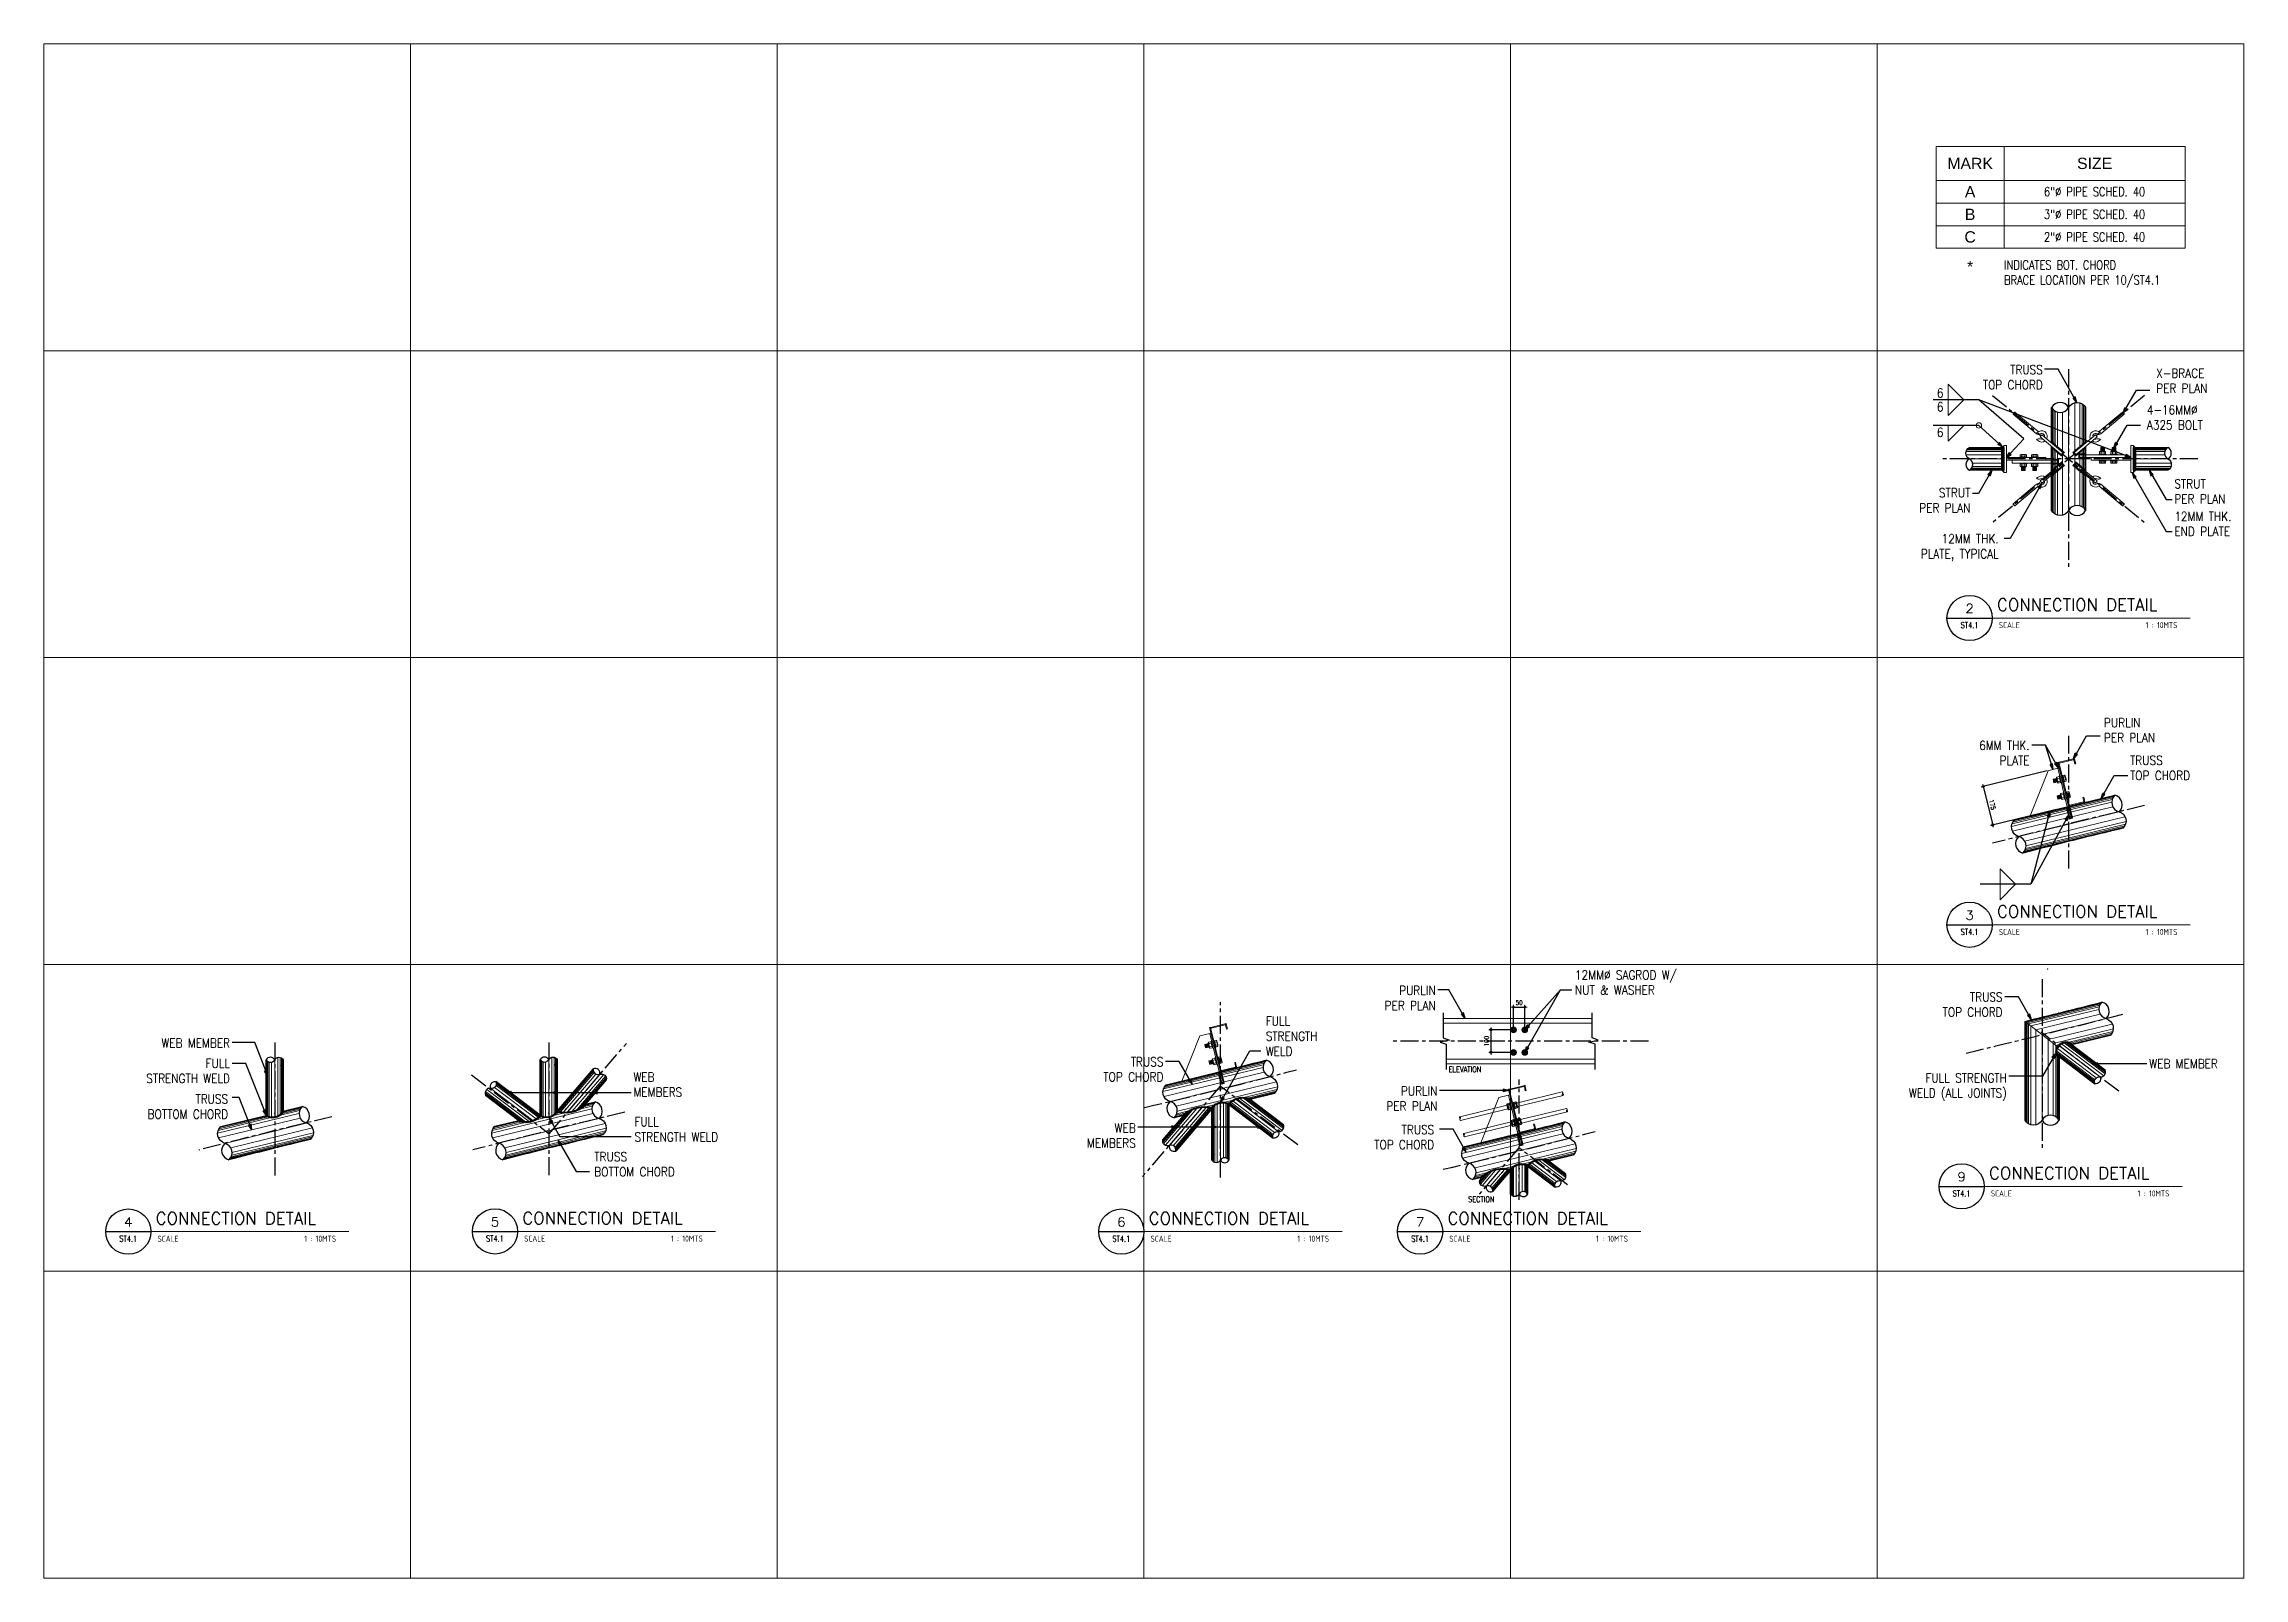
# Model space of a CAD drawing. Header units: millimetres. Extents: x -14320 to 437400, y -59080 to 73710.
# Drawn here: x 4860 to 14580, y 0 to 6780 of the extents above; entities that cross this region are included whole.
import ezdxf
from ezdxf.enums import TextEntityAlignment as Align

# ---------------------------------------------------------------- set-up
doc = ezdxf.new("R2010")
doc.units = ezdxf.units.MM
doc.header["$LTSCALE"] = 10
doc.header["$MEASUREMENT"] = 0
doc.set_wipeout_variables(frame=1)
doc.linetypes.add('CENTER', pattern=[50.8, 31.75, -6.35, 6.35, -6.35])
doc.linetypes.add('DOT', pattern=[6.35, 0, -6.35])
for name, color, linetype in [('A-ANNO_DIM', 1, 'Continuous'), ('A-NEW', 240, 'Continuous'), ('A_LINE', 1, 'Continuous'), ('TARGET-MAIN', 1, 'Continuous')]:
    doc.layers.add(name, color=color, linetype=linetype)
for name, color, linetype, lineweight in [('A_DIM', 1, 'Continuous', 5), ('BOLT', 33, 'Continuous', 20), ('BOLT HOLES', 2, 'Continuous', 5), ('CEE STEEL PURLINS', 46, 'Continuous', 15), ('HATCH', 8, 'Continuous', 5), ('HATCH 000', 251, 'Continuous', 5), ('S-Anno-Text', 52, 'Continuous', 15), ('S-ANNO-WELD', 1, 'Continuous', 9), ('S-BEAM-IDEN', 2, 'Continuous', 9), ('S-DETL-LN', 1, 'Continuous', 9), ('S_Bolt', 9, 'Continuous', 9), ('S_BOLTS', 252, 'Continuous', 9), ('S_STEEL PLATE', 2, 'Continuous', 15), ('S_STEEL TRUSS', 5, 'Continuous', 30), ('SAG ROD', 33, 'Continuous', 15), ('SCHEDULES-TEXT', 4, 'Continuous', 20), ('TEXT', 2, 'Continuous', 20), ('TURN BUCKLE', 3, 'Continuous', 9), ('WOUT', 251, 'DOT', 5)]:
    doc.layers.add(name, color=color, linetype=linetype, lineweight=lineweight)
for name, color, linetype, lineweight, plot in [('GUIDE 000', 3, 'Continuous', 0, False), ('GUIDE 001', 214, 'Continuous', 0, False), ('S-DETL-GRID', 62, 'Continuous', 9, False)]:
    doc.layers.add(name, color=color, linetype=linetype, lineweight=lineweight, plot=plot)
doc.styles.add('1', font='simplex.shx', dxfattribs={"width": 0.85, "height": 40})
doc.styles.add('40', font='simplex.shx', dxfattribs={"width": 0.8, "height": 20})
doc.styles.add('ARCHITEXT', font='architxt.shx', dxfattribs={"width": 0.85})
doc.styles.add('ARIAL', font='arial.ttf')
doc.styles.add('ROMANS', font='romans.shx', dxfattribs={"width": 0.8, "height": 80})
doc.styles.add('SIMPLEX', font='SIMPLEX.shx', dxfattribs={"width": 1.1})
doc.dimstyles.new('ESCA10', dxfattribs={"dimtxt": 20, "dimasz": 0.25, "dimexe": 10, "dimexo": 10, "dimgap": 10, "dimtad": 1, "dimdec": 0, "dimrnd": 1, "dimdsep": 46, "dimtxsty": '40', "dimblk1": 'ESCADIM_ARW', "dimblk2": 'ESCADIM_ARW', "dimsah": 1, "dimcen": 50, "dimclrd": 1, "dimclre": 1, "dimclrt": 52, "dimadec": 0, "dimazin": 0, "dimtfac": 1, "dimtdec": 0, "dimtofl": 0, "dimtmove": 0, "dimatfit": 3, "dimldrblk": 'ESCADIM_ARW', "dimfxl": 1, "dimtolj": 1, "dimtzin": 0, "dimarcsym": 0})
doc.dimstyles.new('ESCA_ARW$7', dxfattribs={"dimtxt": 200, "dimasz": 1, "dimexe": 100, "dimexo": 100, "dimgap": 100, "dimtad": 1, "dimdec": 0, "dimrnd": 1, "dimdsep": 46, "dimtxsty": '1', "dimblk1": 'dim_arw', "dimblk2": 'dim_arw', "dimsah": 1, "dimcen": 50, "dimclrd": 1, "dimclre": 256, "dimclrt": 52, "dimadec": 0, "dimazin": 0, "dimtfac": 1, "dimtofl": 0, "dimtmove": 0, "dimatfit": 3, "dimldrblk": 'dim_arw', "dimfxl": 1, "dimtolj": 1, "dimtzin": 0, "dimarcsym": 0})
pattern_1 = [(45, (8135.2293, 1481), (-1.3258252, 1.3258252), []), (135, (8135.2293, 1481), (-1.3258252, -1.3258252), [])]
pattern_2 = [(75, (6515.2293, -132.4172), (-1.81111092, 0.4852857), []), (165, (6515.2293, -132.4172), (-0.4852857, -1.81111092), [])]
pattern_3 = [(75, (2767.4516, -1304.456), (-1.81111092, 0.4852857), []), (165, (2767.4516, -1304.456), (-0.4852857, -1.81111092), [])]
pattern_4 = [(75, (4087.5, -1577.1086), (-1.81111092, 0.4852857), []), (165, (4087.5, -1577.1086), (-0.4852857, -1.81111092), [])]

msp = doc.modelspace()

# ---------------------------------------------------------------- texts
at = {"layer": 'S-Anno-Text', "char_height": 40, "width": 568.686, "style": '1'}
for s, insert, attachment_point in [('TRUSS\\PTOP CHORD', (13691.1, 5253.8), 9), ('6', (13222.8, 5257.8), 1), ('X-BRACE\\PPER PLAN', (14192.1, 5238.2), 7), ('6', (13222.8, 5156.2), 7), ('4-16MM%%C\\PA325 BOLT', (14150.8, 5076.2), 7), ('6', (13222.8, 5043.2), 7), ('STRUT\\PPER PLAN', (13370.9, 4709.8), 9), ('STRUT\\PPER PLAN', (14272.4, 4749.1), 7), ('12MM THK.\\PEND PLATE', (14272.4, 4605.5), 7), ('12MM THK.\\PPLATE, TYPICAL', (13496, 4494.4), 9), ('PURLIN\\PPER PLAN', (13961.4, 3693.6), 7), ('6MM THK.\\PPLATE', (13632.7, 3593.1), 9), ('TRUSS\\PTOP CHORD', (14076.5, 3527.1), 7), ('12MM%%C SAGROD W/\\PNUT & WASHER', (11624.2, 2578.8), 7), ('PURLIN\\PPER PLAN', (11009, 2510.1), 9), ('TRUSS\\PTOP CHORD', (13513.3, 2481.1), 9), ('FULL\\PSTRENGTH\\PWELD', (10257.9, 2308), 7), ('WEB MEMBER', (5681.7, 2344.4), 9), ('FULL\\PSTRENGTH WELD', (5681.7, 2188), 9), ('TRUSS\\PTOP CHORD', (9805.6, 2194.8), 9), ('WEB MEMBER', (14161.4, 2253), 7), ('WEB \\PMEMBERS', (7464.2, 2180.8), 4), ('PURLIN\\PPER PLAN', (11016.7, 2065.7), 9), ('FULL STRENGTH\\PWELD (ALL JOINTS)', (13532.4, 2110.3), 9), ('TRUSS\\PBOTTOM CHORD', (5673.4, 2083.5), 6), ('\\pxql;FULL\\PSTRENGTH WELD', (7468.6, 1982.8), 4), ('WEB \\PMEMBERS', (9683.2, 1902.1), 9), ('TRUSS\\PTOP CHORD', (11002.3, 1894.9), 9), ('TRUSS\\PBOTTOM CHORD', (7291.5, 1775.5), 7)]:
    msp.add_mtext(s, dxfattribs=dict(at, insert=insert, attachment_point=attachment_point))
at = {"layer": 'S-Anno-Text', "color": 4, "char_height": 25, "width": 263.84, "attachment_point": 1, "style": '1'}
for s, insert in [('ELEVATION', (11065.6, 2260.3)), ('SECTION', (11151.8, 1686.5))]:
    msp.add_mtext(s, dxfattribs=dict(at, insert=insert))
at = {"layer": 'SCHEDULES-TEXT', "color": 1, "char_height": 50, "width": 6229.431, "attachment_point": 5, "style": 'ARIAL'}
for s, insert in [('MARK', (13370, 6252)), ('SIZE', (13920, 6252)), ('A', (13370, 6127)), ('B', (13370, 6027)), ('C', (13370, 5927)), ('*', (13370, 5796.2))]:
    msp.add_mtext(s, dxfattribs=dict(at, insert=insert))
at = {"layer": 'TEXT', "color": 2, "char_height": 40, "width": 6229.431, "attachment_point": 5, "style": 'ROMANS'}
for s, insert in [('6"%%C PIPE SCHED. 40', (13920, 6127)), ('3"%%C PIPE SCHED. 40', (13920, 6027)), ('2"%%C PIPE SCHED. 40', (13920, 5927)), ('\\pxql;INDICATES BOT. CHORD\\PBRACE LOCATION PER 10/ST4.1', (16634.7, 5763.2))]:
    msp.add_mtext(s, dxfattribs=dict(at, insert=insert))

# ---------------------------------------------------------------- blocks, each defined once
blk = doc.blocks.new('EXT', base_point=(6.5784, 3.6597))
for p, q in [((6.5734, 3.6697), (6.5834, 3.6697)), ((6.5734, 3.6697), (6.5734, 3.6597)), ((6.5834, 3.6697), (6.5734, 3.6697)), ((6.5734, 3.6663), (6.5834, 3.6663)), ((6.5734, 3.663), (6.5834, 3.663)), ((6.5734, 3.6597), (6.5834, 3.6597)), ((6.575, 3.668), (6.5818, 3.668)), ((6.575, 3.6647), (6.5818, 3.6647)), ((6.575, 3.6613), (6.5818, 3.6613)), ((6.5834, 3.6597), (6.5834, 3.6697))]:
    blk.add_line(p, q)
blk = doc.blocks.new('BOLT', base_point=(6.579, 3.6798))
for p, q in [((6.571, 3.6847), (6.571, 3.6798)), ((6.575, 3.6847), (6.571, 3.6847)), ((6.575, 3.6858), (6.573, 3.6858)), ((6.575, 3.6798), (6.575, 3.6858)), ((6.575, 3.6858), (6.583, 3.6858)), ((6.575, 3.6847), (6.583, 3.6847)), ((6.585, 3.6858), (6.583, 3.6858)), ((6.583, 3.6798), (6.583, 3.6858)), ((6.587, 3.6847), (6.583, 3.6847)), ((6.587, 3.6798), (6.587, 3.6847))]:
    blk.add_line(p, q)
for centre, radius, start, end in [((6.573, 3.6833), 0.00241, 33.9696, 146.0304), ((6.579, 3.6777), 0.00805, 60.2058, 119.7942), ((6.585, 3.6833), 0.00241, 33.9696, 146.0304)]:
    blk.add_arc(centre, radius, start, end)
blk = doc.blocks.new('NUT20')
for p, q in [((0.0185, 0.0045), (-0.0185, 0.0045)), ((-0.0185, 0.0045), (-0.0185, 0)), ((-0.0185, 0), (0.0185, 0)), ((0.0185, 0), (0.0185, 0.0045))]:
    blk.add_line(p, q)
for name, p, xscale, yscale, zscale in [('BOLT', (0, 0.0045), 2.125, 2.666666666666667, 2.125), ('EXT', (0, 0.0205), 2, 2, 2)]:
    blk.add_blockref(name, p, dxfattribs=dict(xscale=xscale, yscale=yscale, zscale=zscale))
blk = doc.blocks.new('TARGET-DWGLABEL')
at = {"layer": 'TARGET-MAIN'}
blk.add_line((-7.5, 0), (7.5, 0), dxfattribs=at)
blk.add_circle((0, 0), 7.5, dxfattribs=at)
at = {"layer": 'TARGET-MAIN', "color": 2, "style": 'ARCHITEXT', "width": 0.85}
blk.add_text('SCALE', height=2, dxfattribs=at).set_placement((9.66, -2.36), align=Align.MIDDLE_LEFT)
at = {"layer": 'TARGET-MAIN', "color": 4, "style": 'ARCHITEXT', "width": 0.85}
blk.add_attdef('DWG_NO.', text='', height=3, dxfattribs=at).set_placement((0, 3.17), align=Align.MIDDLE_CENTER)
at = {"layer": 'TARGET-MAIN', "color": 6, "style": 'ARCHITEXT', "width": 0.85}
blk.add_attdef('DRAWING_TITLE', text='', height=5, dxfattribs=at).set_placement((9.08, 4.41), align=Align.MIDDLE_LEFT)
at = {"layer": 'TARGET-MAIN', "color": 3, "style": 'ARCHITEXT', "width": 0.85}
blk.add_attdef('SHT_NO.', text='', height=2, dxfattribs=at).set_placement((-0.02, -2.36), align=Align.MIDDLE_CENTER)
at = {"layer": 'TARGET-MAIN', "color": 2, "style": 'ARCHITEXT', "width": 0.85}
blk.add_attdef('SCALE', text='', height=2, dxfattribs=at).set_placement((69.6, -2.36), align=Align.MIDDLE_RIGHT)
blk = doc.blocks.new('dim_arw')
h = blk.add_hatch(color=256)
h.paths.add_polyline_path([(-126, 29), (0, 0), (-126, -29, -0.115681), (-133, 0, -0.115681)])
h.paths.add_polyline_path([(-249, 58), (-126, 29, 0.115681), (-133, 0, 0.115681), (-126, -29), (-249, -58)])
for p, q in [((0, 0), (-249, 58)), ((-249, 58), (-249, -58)), ((0, 0), (-249, -58))]:
    blk.add_line(p, q)
blk = doc.blocks.new('*U11')
at = {"layer": 'S-ANNO-WELD'}
blk.add_lwpolyline([(0, 0), (0, -0.162), (0.162, 0)], dxfattribs=at)
blk = doc.blocks.new('CIR-1')
at = {"layer": 'A_DIM'}
for p, q in [((-2, 0), (2, 0)), ((0, -2), (0, 2))]:
    blk.add_line(p, q, dxfattribs=at)
at = {"layer": 'A_DIM', "color": 2}
blk.add_circle((0, 0), 1, dxfattribs=at)
blk = doc.blocks.new('*D241')
at = {"layer": 'A-ANNO_DIM', "color": 0, "lineweight": -2, "transparency": 16777216}
for p, q in [((13710.3, 3567), (13420.3, 3496.4)), ((13429.3, 3493.4), (13468.3, 3333.1)), ((13751.7, 3397), (13461.7, 3326.4))]:
    blk.add_line(p, q, dxfattribs=at)
at = {"layer": 'Defpoints', "color": 0, "transparency": 16777216}
for p in [(13715.2, 3568.2), (13469.5, 3328.3), (13756.6, 3398.2)]:
    blk.add_point(p, dxfattribs=at)
at = {"layer": 'A-ANNO_DIM', "color": 0, "lineweight": -2, "transparency": 16777216, "xscale": 5, "yscale": 5, "zscale": 5}
for p, rotation in [((13428.1, 3498.3), 103.6820856574953), ((13469.5, 3328.3), 283.6820856574953)]:
    blk.add_blockref('CIR-1', p, dxfattribs=dict(at, rotation=rotation))
at = {"layer": 'A-ANNO_DIM', "color": 3, "transparency": 16777216, "insert": (13468.2, 3418), "char_height": 20, "attachment_point": 5, "rotation": 283.68209, "style": '40'}
blk.add_mtext('\\A1;175', dxfattribs=at)
blk = doc.blocks.new('ESCADIM_ARW')
at = {"color": 9}
blk.add_line((75, 0), (-75, 0), dxfattribs=at)
blk.add_circle((0, 0), 37.5, dxfattribs=at)
blk = doc.blocks.new('A$C2DA53F6D')
blk.add_circle((0, -17), 18.9)
at = {"color": 1}
for radius in [9, 6.03]:
    blk.add_circle((0, -17), radius, dxfattribs=at)
at = {"layer": 'GUIDE 000'}
blk.add_point((0, -17), dxfattribs=at)
at = {"layer": 'S_Bolt', "color": 9, "linetype": 'Continuous', "ltscale": 0.5}
blk.add_lwpolyline([(-14, -25), (-14, -8), (0, 0), (14, -8), (14, -25), (0, -33)], close=True, dxfattribs=at)
at = {"layer": 'S_Bolt', "color": 251, "linetype": 'Continuous', "ltscale": 0.5}
blk.add_circle((0, -17), 14.4, dxfattribs=at)
blk = doc.blocks.new('*D243')
at = {"layer": 'A-ANNO_DIM', "color": 0, "lineweight": -2, "transparency": 16777216}
for p, q in [((11347.5, 2423), (11245.2, 2423)), ((11253.2, 2328), (11253.2, 2418)), ((11347.5, 2323), (11245.2, 2323))]:
    blk.add_line(p, q, dxfattribs=at)
at = {"layer": 'Defpoints', "color": 0, "transparency": 16777216}
for p in [(11253.2, 2423), (11352.5, 2423), (11352.5, 2323)]:
    blk.add_point(p, dxfattribs=at)
at = {"layer": 'A-ANNO_DIM', "color": 0, "lineweight": -2, "transparency": 16777216, "xscale": 5, "yscale": 5, "zscale": 5}
for p, rotation in [((11253.2, 2423), 90), ((11253.2, 2323), 270)]:
    blk.add_blockref('CIR-1', p, dxfattribs=dict(at, rotation=rotation))
at = {"layer": 'A-ANNO_DIM', "color": 3, "transparency": 16777216, "insert": (11233.2, 2373), "char_height": 20, "attachment_point": 5, "rotation": 90, "style": '40'}
blk.add_mtext('\\A1;100', dxfattribs=at)
blk = doc.blocks.new('*D244')
at = {"layer": 'A-ANNO_DIM', "color": 0, "lineweight": -2, "transparency": 16777216}
for p, q in [((11352.5, 2428), (11352.5, 2531)), ((11402.5, 2428), (11402.5, 2531)), ((11357.5, 2523), (11397.5, 2523))]:
    blk.add_line(p, q, dxfattribs=at)
at = {"layer": 'Defpoints', "color": 0, "transparency": 16777216}
for p in [(11402.5, 2523), (11352.5, 2423), (11402.5, 2423)]:
    blk.add_point(p, dxfattribs=at)
at = {"layer": 'A-ANNO_DIM', "color": 0, "lineweight": -2, "transparency": 16777216, "xscale": 5, "yscale": 5, "zscale": 5, "rotation": 180}
blk.add_blockref('CIR-1', (11352.5, 2523), dxfattribs=at)
at = {"layer": 'A-ANNO_DIM', "color": 0, "lineweight": -2, "transparency": 16777216, "xscale": 5, "yscale": 5, "zscale": 5}
blk.add_blockref('CIR-1', (11402.5, 2523), dxfattribs=at)
at = {"layer": 'A-ANNO_DIM', "color": 3, "transparency": 16777216, "insert": (11377.5, 2543), "char_height": 20, "attachment_point": 5, "style": '40'}
blk.add_mtext('\\A1;50', dxfattribs=at)

# ---------------------------------------------------------------- dimensions: what is measured, and where the dimension line sits
at = {"layer": 'A-ANNO_DIM'}
dim = msp.add_aligned_dim(p1=(13715.2, 3568.2), p2=(13756.6, 3398.2), distance=-295.5, dimstyle='ESCA10', override={"dimtxt": 20, "dimasz": 5, "dimexe": 8, "dimexo": 5, "dimgap": 10, "dimblk": 'CIR-1', "dimsah": 0, "dimcen": 10, "dimclrd": 0, "dimclre": 0, "dimclrt": 3, "dimtix": 1, "dimtofl": 1, "dimtvp": 1}, dxfattribs=at)
dim.commit()
dim.dimension.update_dxf_attribs({"geometry": '*D241', "text_midpoint": (13468.2, 3418)})
dim = msp.add_linear_dim(base=(11402.5, 2523), p1=(11352.5, 2423), p2=(11402.5, 2423), dimstyle='ESCA10', override={"dimtxt": 20, "dimasz": 5, "dimexe": 8, "dimexo": 5, "dimgap": 10, "dimblk": 'CIR-1', "dimsah": 0, "dimcen": 10, "dimclrd": 0, "dimclre": 0, "dimclrt": 3, "dimtix": 1, "dimtofl": 1, "dimtvp": 1}, dxfattribs=at)
dim.commit()
dim.dimension.update_dxf_attribs({"geometry": '*D244', "text_midpoint": (11377.5, 2523), "dimtype": 160})
dim = msp.add_linear_dim(base=(11253.2, 2423), p1=(11352.5, 2323), p2=(11352.5, 2423), angle=90, dimstyle='ESCA10', override={"dimtxt": 20, "dimasz": 5, "dimexe": 8, "dimexo": 5, "dimgap": 10, "dimblk": 'CIR-1', "dimsah": 0, "dimcen": 10, "dimclrd": 0, "dimclre": 0, "dimclrt": 3, "dimtix": 1, "dimtofl": 1, "dimtvp": 1}, dxfattribs=at)
dim.commit()
dim.dimension.update_dxf_attribs({"geometry": '*D243', "text_midpoint": (11253.2, 2373), "dimtype": 160})

# ---------------------------------------------------------------- hatches: boundary and pattern name
at = {"layer": 'HATCH'}
h = msp.add_hatch(dxfattribs=at)
h.set_pattern_fill('ANSI37', color=256, scale=15, style=0)
h.set_pattern_definition([(135, (19475.2293, 1481), (1.3258252, 1.3258252), []), (45, (19475.2293, 1481), (1.3258252, -1.3258252), [])])
h.paths.add_polyline_path([(13518.2, 5006), (13518.2, 4886), (13508.2, 4896), (13508.2, 4996)])
h = msp.add_hatch(dxfattribs=at)
h.set_pattern_fill('ANSI37', color=256, scale=15, style=0)
h.set_pattern_definition(pattern_1)
h.paths.add_polyline_path([(14092.2, 5006), (14092.2, 4886), (14102.2, 4896), (14102.2, 4996)])
h = msp.add_hatch(dxfattribs=at)
h.set_pattern_fill('ANSI37', color=256, scale=15, angle=30, style=0)
h.set_pattern_definition(pattern_2)
h.paths.add_polyline_path([(13800.4, 3404.3), (13799.9, 3406.6), (13635.6, 3366.8), (13636.2, 3364.5)])
h.paths.add_polyline_path([(13799.9, 3406.6), (13799.5, 3408.1), (13635.3, 3368.3), (13635.6, 3366.8)])
h.paths.add_polyline_path([(13799.5, 3408.1), (13799.4, 3408.6), (13635.2, 3368.6), (13635.3, 3368.3)])
h.paths.add_polyline_path([(13800.6, 3403.7), (13800.4, 3404.3), (13636.2, 3364.5), (13636.4, 3363.7)])
h = msp.add_hatch(dxfattribs=at)
h.set_pattern_fill('ANSI37', color=256, scale=15, angle=30, style=0)
h.set_pattern_definition(pattern_2)
h.paths.add_polyline_path([(13823.1, 3357.7), (13810.1, 3411.2), (13805.2, 3410), (13817.1, 3361.4), (13811.2, 3360), (13799.4, 3408.6), (13794.5, 3407.4), (13807.6, 3354)])
h = msp.add_hatch(dxfattribs=at)
h.set_pattern_fill('ANSI37', color=256, scale=15, angle=30, style=0)
h.set_pattern_definition([(75, (3325.4302, 147.8053), (-1.81111092, 0.4852857), []), (165, (3325.4302, 147.8053), (-0.4852857, -1.81111092), [])])
h.paths.add_polyline_path([(13825.6, 2357.7), (13825.2, 2358), (13819, 2356.4), (13819.3, 2356.2)])
h.paths.add_polyline_path([(13825.2, 2358), (13823.6, 2359.2), (13817.3, 2357.7), (13819, 2356.4)])
h.paths.add_polyline_path([(13823.6, 2359.2), (13821.2, 2361), (13814.9, 2359.5), (13817.3, 2357.7)])
h.paths.add_polyline_path([(13816.4, 2364.7), (13810.1, 2363.2), (13814.9, 2359.5), (13821.2, 2361)])
h.paths.add_polyline_path([(13812.2, 2367.9, 0.018309), (13808.8, 2369), (13796.4, 2366, -0.079299), (13809.7, 2363.4), (13810.1, 2363.2), (13816.4, 2364.7)])
h.paths.add_polyline_path([(13808.8, 2369, 0.269665), (13761.7, 2357.6), (13774.2, 2360.6, -0.134417), (13796.4, 2366)])
h.paths.add_polyline_path([(13774.2, 2360.6), (13761.7, 2357.6, 0.020029), (13759.1, 2354.8), (13763.1, 2351.8, -0.082865)])
h.paths.add_polyline_path([(13763.1, 2351.8), (13759.1, 2354.8, 0.038401), (13754.6, 2348.9), (13758.5, 2345.8, -0.043373)])
h.paths.add_polyline_path([(13754.6, 2348.9, 0.005949), (13754, 2347.9), (13754, 2336, -0.062748), (13758.5, 2345.8)])
h.paths.add_polyline_path([(13754, 2347.9, 0.083605), (13748, 2333.1), (13748, 2312.5, 0.017998), (13748.9, 2309.2), (13754, 2305.3), (13754, 2311.6), (13753.3, 2312.1, -0.141033), (13754, 2336)])
h.paths.add_polyline_path([(13748, 2333.1, 0.107841), (13748, 2312.5)])
h.paths.add_polyline_path([(13758.7, 2308), (13754, 2311.6), (13754, 2305.3), (13758.7, 2301.8)])
h.paths.add_polyline_path([(13761, 2306.3), (13758.7, 2308), (13758.7, 2301.8), (13761, 2300)])
h.paths.add_polyline_path([(13762.6, 2305.1), (13761, 2306.3), (13761, 2300), (13762.6, 2298.8)])
h.paths.add_polyline_path([(13762.8, 2304.9), (13762.6, 2305.1), (13762.6, 2298.8), (13762.8, 2298.6)])
h = msp.add_hatch(dxfattribs=at)
h.set_pattern_fill('ANSI37', color=256, scale=15, angle=30, style=0)
h.set_pattern_definition(pattern_3)
h.paths.add_polyline_path([(10052.6, 2232.3), (10052.1, 2234.5), (9887.9, 2194.7), (9888.4, 2192.5)])
h.paths.add_polyline_path([(10052.1, 2234.5), (10051.7, 2236.1), (9887.5, 2196.3), (9887.9, 2194.7)])
h.paths.add_polyline_path([(10051.7, 2236.1), (10051.6, 2236.5), (9887.4, 2196.6), (9887.5, 2196.3)])
h.paths.add_polyline_path([(10052.8, 2231.7), (10052.6, 2232.3), (9888.4, 2192.5), (9888.6, 2191.7)])
h = msp.add_hatch(dxfattribs=at)
h.set_pattern_fill('ANSI37', color=256, scale=15, angle=30, style=0)
h.set_pattern_definition(pattern_3)
h.paths.add_polyline_path([(10075.3, 2185.7), (10062.3, 2239.1), (10057.5, 2238), (10069.3, 2189.4), (10063.4, 2188), (10051.6, 2236.5), (10046.7, 2235.4), (10059.8, 2181.9)])
h = msp.add_hatch(dxfattribs=at)
h.set_pattern_fill('ANSI37', color=256, scale=15, angle=30, style=0)
h.set_pattern_definition([(75, (-3030.666, -1488.4172), (-1.81111092, 0.4852857), []), (165, (-3030.666, -1488.4172), (-0.4852857, -1.81111092), [])])
h.paths.add_polyline_path([(5842.4, 2044.6, -0.002796), (5841.8, 2044.9), (5835, 2043.2, 0.002321), (5835.4, 2042.9)])
h.paths.add_polyline_path([(5844.6, 2043.4, -0.010803), (5842.4, 2044.6), (5835.4, 2042.9, 0.009029), (5837.3, 2041.7)])
h.paths.add_polyline_path([(5848.1, 2041.9, -0.016723), (5844.6, 2043.4), (5837.3, 2041.7, 0.013678), (5840.3, 2040)])
h.paths.add_polyline_path([(5848.1, 2041.9), (5840.3, 2040, 0.030661), (5847.2, 2036.9), (5856.8, 2039.2, -0.039968)])
h.paths.add_polyline_path([(5879.3, 2038.5), (5879.3, 2038.6, -0.099949), (5856.8, 2039.2), (5847.2, 2036.9, 0.049872), (5859.1, 2033.6)])
h.paths.add_polyline_path([(5879.3, 2038.5), (5859.1, 2033.6, 0.081989), (5879.3, 2033.6)])
h.paths.add_polyline_path([(5906.6, 2045.1), (5879.3, 2038.5), (5879.3, 2033.6, 0.120904)])
h.paths.add_polyline_path([(5906.6, 2045.1, 0.049872), (5915.7, 2053.5), (5906.1, 2051.1, -0.11554), (5882.9, 2039.4)])
h.paths.add_polyline_path([(5920.4, 2059.4), (5912.6, 2057.5, -0.039968), (5906.1, 2051.1), (5915.7, 2053.5, 0.030661)])
h.paths.add_polyline_path([(5920.4, 2059.4, 0.013678), (5922.2, 2062.3), (5915, 2060.5, -0.016723), (5912.6, 2057.5)])
h.paths.add_polyline_path([(5922.2, 2062.3, 0.009029), (5923.4, 2064.2), (5916.4, 2062.5, -0.010803), (5915, 2060.5)])
h.paths.add_polyline_path([(5923.4, 2064.2, 0.002806), (5923.7, 2064.8), (5916.8, 2063.1, -0.003281), (5916.4, 2062.5)])
h = msp.add_hatch(dxfattribs=at)
h.set_pattern_fill('ANSI37', color=256, scale=15, angle=30, style=0)
h.set_pattern_definition([(75, (-3440, -1487.7938), (-1.81111092, 0.4852857), []), (165, (-3440, -1487.7938), (-0.4852857, -1.81111092), [])])
h.paths.add_polyline_path([(6959.1, 2022.4, -0.001743), (6958.5, 2022.6), (6950.5, 2020.7, 0.00145), (6950.9, 2020.4)])
h.paths.add_polyline_path([(6961.8, 2021.4, -0.008612), (6959.1, 2022.4), (6950.9, 2020.4, 0.007278), (6953.3, 2019.4)])
h.paths.add_polyline_path([(6966.1, 2020.1, -0.013355), (6961.8, 2021.4), (6953.3, 2019.4, 0.01105), (6957, 2017.9)])
h.paths.add_polyline_path([(6976.6, 2017.8, -0.031932), (6966.1, 2020.1), (6957, 2017.9, 0.024848), (6965.4, 2015.1)])
h.paths.add_polyline_path([(7002.4, 2017.9, -0.076766), (6976.6, 2017.8), (6965.4, 2015.1, 0.040411), (6979.6, 2012.4)])
h.paths.add_polyline_path([(7038.4, 2026.6), (7015.5, 2021.1, -0.040137), (7002.4, 2017.9), (6979.6, 2012.4, 0.174295)])
h.paths.add_polyline_path([(7038.4, 2026.6, 0.040411), (7049.7, 2035.5), (7038.5, 2032.8, -0.076766), (7015.5, 2021.1)])
h.paths.add_polyline_path([(7053.6, 2039.3, 0.018734), (7057.9, 2037.5), (7067.4, 2039.8, -0.039968), (7058.7, 2042.5), (7046.8, 2039.6, -0.031932), (7038.5, 2032.8), (7049.7, 2035.5, 0.015193)])
h.paths.add_polyline_path([(7058.7, 2042.5, -0.016723), (7055.3, 2044.1), (7050, 2042.8, -0.013355), (7046.8, 2039.6)])
h.paths.add_polyline_path([(7053.1, 2045.2), (7052, 2044.9, -0.008612), (7050, 2042.8), (7055.3, 2044.1, -0.010803)])
h.paths.add_polyline_path([(7053.1, 2045.2, -0.002796), (7052.5, 2045.5, -0.002227), (7052, 2044.9)])
h.paths.add_polyline_path([(7090, 2039.1), (7090, 2039.3, -0.099949), (7067.4, 2039.8), (7057.9, 2037.5, 0.049872), (7069.8, 2034.2)])
h.paths.add_polyline_path([(7090, 2039.1), (7069.8, 2034.2, 0.081989), (7090, 2034.2)])
h.paths.add_polyline_path([(7117.2, 2045.7), (7090, 2039.1), (7090, 2034.2, 0.120904)])
h.paths.add_polyline_path([(7126.3, 2054.1), (7116.8, 2051.8, -0.11554), (7093.6, 2040), (7117.2, 2045.7, 0.049872)])
h.paths.add_polyline_path([(7129.5, 2057.9, 0.012476), (7136.2, 2056.5), (7149.1, 2059.6, -0.023577), (7136.8, 2061.4), (7123.2, 2058.2, -0.039968), (7116.8, 2051.8), (7126.3, 2054.1, 0.02021)])
h.paths.add_polyline_path([(7136.8, 2061.4, -0.010034), (7131.6, 2062.6), (7125.6, 2061.1, -0.016723), (7123.2, 2058.2)])
h.paths.add_polyline_path([(7131.6, 2062.6, -0.006501), (7128.3, 2063.4), (7127.1, 2063.1, -0.010803), (7125.6, 2061.1)])
h.paths.add_polyline_path([(7128.3, 2063.4, -0.00147), (7127.5, 2063.6, -0.000572), (7127.5, 2063.7, -0.003281), (7127.1, 2063.1)])
h.paths.add_polyline_path([(7173.5, 2059.4, -0.046304), (7149.1, 2059.6), (7136.2, 2056.5, 0.030035), (7152.5, 2054.3)])
h.paths.add_polyline_path([(7173.5, 2059.4), (7152.5, 2054.3, 0.030092), (7168.9, 2054.1)])
h.paths.add_polyline_path([(7233.9, 2074), (7212.9, 2068.9, -0.077323), (7173.5, 2059.4), (7168.9, 2054.1, 0.126055)])
h.paths.add_polyline_path([(7247.4, 2083.4), (7234.5, 2080.3, -0.046304), (7212.9, 2068.9), (7233.9, 2074, 0.030035)])
h.paths.add_polyline_path([(7255.3, 2090.2), (7244.6, 2087.6, -0.023577), (7234.5, 2080.3), (7247.4, 2083.4, 0.018946)])
h.paths.add_polyline_path([(7258.7, 2093.4), (7248.7, 2091, -0.010034), (7244.6, 2087.6), (7255.3, 2090.2, 0.008474)])
h.paths.add_polyline_path([(7260.8, 2095.5), (7251.2, 2093.2, -0.006501), (7248.7, 2091), (7258.7, 2093.4, 0.005589)])
h.paths.add_polyline_path([(7260.8, 2095.5, 0.002164), (7261.6, 2096.4), (7252.2, 2094.1, -0.002459), (7251.2, 2093.2)])
h = msp.add_hatch(dxfattribs=at)
h.set_pattern_fill('ANSI37', color=256, scale=15, angle=30, style=0)
h.set_pattern_definition([(255, (20587.4516, 5625.544), (1.81111092, -0.4852857), []), (345, (20587.4516, 5625.544), (0.4852857, 1.81111092), [])])
h.paths.add_polyline_path([(10188.4, 2115.3, -0.001743), (10188.9, 2115.1), (10197, 2117.1, 0.00145), (10196.5, 2117.3)])
h.paths.add_polyline_path([(10185.6, 2116.3, -0.008612), (10188.4, 2115.3), (10196.5, 2117.3, 0.007278), (10194.1, 2118.4)])
h.paths.add_polyline_path([(10181.3, 2117.7, -0.013355), (10185.6, 2116.3), (10194.1, 2118.4, 0.01105), (10190.5, 2119.9)])
h.paths.add_polyline_path([(10170.8, 2120, -0.031932), (10181.3, 2117.7), (10190.5, 2119.9, 0.024848), (10182, 2122.7)])
h.paths.add_polyline_path([(10145.1, 2119.8, -0.076766), (10170.8, 2120), (10182, 2122.7, 0.040411), (10167.9, 2125.4)])
h.paths.add_polyline_path([(10109.1, 2111.1), (10131.9, 2116.7, -0.040137), (10145.1, 2119.8), (10167.9, 2125.4, 0.174295)])
h.paths.add_polyline_path([(10109.1, 2111.1, 0.040411), (10097.7, 2102.2), (10109, 2105, -0.076766), (10131.9, 2116.7)])
h.paths.add_polyline_path([(10093.8, 2098.4, 0.018734), (10089.6, 2100.3), (10080, 2097.9, -0.039968), (10088.7, 2095.2), (10100.6, 2098.1, -0.031932), (10109, 2105), (10097.7, 2102.2, 0.015193)])
h.paths.add_polyline_path([(10088.7, 2095.2, -0.016723), (10092.2, 2093.7), (10097.4, 2095, -0.013355), (10100.6, 2098.1)])
h.paths.add_polyline_path([(10094.4, 2092.6), (10095.5, 2092.8, -0.008612), (10097.4, 2095), (10092.2, 2093.7, -0.010803)])
h.paths.add_polyline_path([(10094.4, 2092.6, -0.002796), (10095, 2092.3, -0.002227), (10095.5, 2092.8)])
h.paths.add_polyline_path([(10057.5, 2098.6), (10057.5, 2098.5, -0.099949), (10080, 2097.9), (10089.6, 2100.3, 0.049872), (10077.7, 2103.5)])
h.paths.add_polyline_path([(10057.5, 2098.6), (10077.7, 2103.5, 0.081989), (10057.5, 2103.6)])
h.paths.add_polyline_path([(10030.2, 2092), (10057.5, 2098.6), (10057.5, 2103.6, 0.120904)])
h.paths.add_polyline_path([(10021.1, 2083.7), (10030.7, 2086, -0.11554), (10053.9, 2097.7), (10030.2, 2092, 0.049872)])
h.paths.add_polyline_path([(10017.9, 2079.8, 0.012476), (10011.3, 2081.3), (9998.4, 2078.2, -0.023577), (10010.7, 2076.3), (10024.2, 2079.6, -0.039968), (10030.7, 2086), (10021.1, 2083.7, 0.02021)])
h.paths.add_polyline_path([(10010.7, 2076.3, -0.010034), (10015.8, 2075.2), (10021.8, 2076.6, -0.016723), (10024.2, 2079.6)])
h.paths.add_polyline_path([(10015.8, 2075.2, -0.006501), (10019.2, 2074.3), (10020.4, 2074.6, -0.010803), (10021.8, 2076.6)])
h.paths.add_polyline_path([(10019.2, 2074.3, -0.00147), (10019.9, 2074.1, -0.000572), (10020, 2074, -0.003281), (10020.4, 2074.6)])
h.paths.add_polyline_path([(9974, 2078.4, -0.046304), (9998.4, 2078.2), (10011.3, 2081.3, 0.030035), (9995, 2083.5)])
h.paths.add_polyline_path([(9974, 2078.4), (9995, 2083.5, 0.030092), (9978.5, 2083.7)])
h.paths.add_polyline_path([(9913.5, 2063.7), (9934.5, 2068.8, -0.077323), (9974, 2078.4), (9978.5, 2083.7, 0.126055)])
h.paths.add_polyline_path([(9900, 2054.3), (9913, 2057.4, -0.046304), (9934.5, 2068.8), (9913.5, 2063.7, 0.030035)])
h.paths.add_polyline_path([(9892.1, 2047.6), (9902.9, 2050.2, -0.023577), (9913, 2057.4), (9900, 2054.3, 0.018946)])
h.paths.add_polyline_path([(9888.8, 2044.4), (9898.8, 2046.8, -0.010034), (9902.9, 2050.2), (9892.1, 2047.6, 0.008474)])
h.paths.add_polyline_path([(9886.6, 2042.2), (9896.2, 2044.5, -0.006501), (9898.8, 2046.8), (9888.8, 2044.4, 0.005589)])
h.paths.add_polyline_path([(9886.6, 2042.2, 0.002164), (9885.8, 2041.3), (9895.3, 2043.6, -0.002459), (9896.2, 2044.5)])
h = msp.add_hatch(dxfattribs=at)
h.set_pattern_fill('ANSI37', color=256, scale=15, angle=30, style=0)
h.set_pattern_definition(pattern_4)
h.paths.add_polyline_path([(11372.7, 1959.6), (11372.1, 1961.9), (11207.9, 1922.1), (11208.5, 1919.8)])
h.paths.add_polyline_path([(11372.1, 1961.9), (11371.8, 1963.4), (11207.5, 1923.6), (11207.9, 1922.1)])
h.paths.add_polyline_path([(11371.8, 1963.4), (11371.7, 1963.9), (11207.5, 1923.9), (11207.5, 1923.6)])
h.paths.add_polyline_path([(11372.8, 1959), (11372.7, 1959.6), (11208.5, 1919.8), (11208.6, 1919.1)])
h = msp.add_hatch(dxfattribs=at)
h.set_pattern_fill('ANSI37', color=256, scale=15, angle=30, style=0)
h.set_pattern_definition(pattern_4)
h.paths.add_polyline_path([(11395.4, 1913.1), (11382.4, 1966.5), (11377.5, 1965.3), (11389.3, 1916.7), (11383.5, 1915.3), (11371.7, 1963.9), (11366.8, 1962.7), (11379.8, 1909.3)])
h = msp.add_hatch(dxfattribs=at)
h.set_pattern_fill('ANSI37', color=256, scale=15, angle=30, style=0)
h.set_pattern_definition([(255, (21907.5, 5352.8914), (1.81111092, -0.4852857), []), (345, (21907.5, 5352.8914), (0.4852857, 1.81111092), [])])
h.paths.add_polyline_path([(11508.4, 1842.7, -0.001743), (11509, 1842.5), (11517, 1844.4, 0.00145), (11516.6, 1844.7)])
h.paths.add_polyline_path([(11505.7, 1843.7, -0.008612), (11508.4, 1842.7), (11516.6, 1844.7, 0.007278), (11514.2, 1845.7)])
h.paths.add_polyline_path([(11501.4, 1845, -0.013355), (11505.7, 1843.7), (11514.2, 1845.7, 0.01105), (11510.5, 1847.2)])
h.paths.add_polyline_path([(11490.9, 1847.3, -0.031932), (11501.4, 1845), (11510.5, 1847.2, 0.024848), (11502.1, 1850)])
h.paths.add_polyline_path([(11465.1, 1847.2, -0.076766), (11490.9, 1847.3), (11502.1, 1850, 0.040411), (11487.9, 1852.7)])
h.paths.add_polyline_path([(11429.1, 1838.5), (11452, 1844, -0.040137), (11465.1, 1847.2), (11487.9, 1852.7, 0.174295)])
h.paths.add_polyline_path([(11429.1, 1838.5, 0.040411), (11417.8, 1829.6), (11429, 1832.3, -0.076766), (11452, 1844)])
h.paths.add_polyline_path([(11413.9, 1825.8, 0.018734), (11409.6, 1827.6), (11400.1, 1825.3, -0.039968), (11408.8, 1822.6), (11420.7, 1825.5, -0.031932), (11429, 1832.3), (11417.8, 1829.6, 0.015193)])
h.paths.add_polyline_path([(11408.8, 1822.6, -0.016723), (11412.2, 1821), (11417.5, 1822.3, -0.013355), (11420.7, 1825.5)])
h.paths.add_polyline_path([(11414.4, 1819.9), (11415.5, 1820.2, -0.008612), (11417.5, 1822.3), (11412.2, 1821, -0.010803)])
h.paths.add_polyline_path([(11414.4, 1819.9, -0.002796), (11415, 1819.6, -0.002227), (11415.5, 1820.2)])
h.paths.add_polyline_path([(11377.5, 1826), (11377.5, 1825.8, -0.099949), (11400.1, 1825.3), (11409.6, 1827.6, 0.049872), (11397.7, 1830.9)])
h.paths.add_polyline_path([(11377.5, 1826), (11397.7, 1830.9, 0.081989), (11377.5, 1830.9)])
h.paths.add_polyline_path([(11350.3, 1819.4), (11377.5, 1826), (11377.5, 1830.9, 0.120904)])
h.paths.add_polyline_path([(11341.2, 1811), (11350.7, 1813.3, -0.11554), (11373.9, 1825.1), (11350.3, 1819.4, 0.049872)])
h.paths.add_polyline_path([(11338, 1807.1, 0.012476), (11331.3, 1808.6), (11318.4, 1805.5, -0.023577), (11330.7, 1803.7), (11344.3, 1806.9, -0.039968), (11350.7, 1813.3), (11341.2, 1811, 0.02021)])
h.paths.add_polyline_path([(11330.7, 1803.7, -0.010034), (11335.9, 1802.5), (11341.9, 1804, -0.016723), (11344.3, 1806.9)])
h.paths.add_polyline_path([(11335.9, 1802.5, -0.006501), (11339.2, 1801.7), (11340.4, 1802, -0.010803), (11341.9, 1804)])
h.paths.add_polyline_path([(11339.2, 1801.7, -0.00147), (11340, 1801.5, -0.000572), (11340, 1801.3, -0.003281), (11340.4, 1802)])
h.paths.add_polyline_path([(11294, 1805.7, -0.046304), (11318.4, 1805.5), (11331.3, 1808.6, 0.030035), (11315, 1810.8)])
h.paths.add_polyline_path([(11294, 1805.7), (11315, 1810.8, 0.030092), (11298.6, 1811)])
h.paths.add_polyline_path([(11233.6, 1791.1), (11254.6, 1796.2, -0.077323), (11294, 1805.7), (11298.6, 1811, 0.126055)])
h.paths.add_polyline_path([(11220.1, 1781.7), (11233, 1784.8, -0.046304), (11254.6, 1796.2), (11233.6, 1791.1, 0.030035)])
h.paths.add_polyline_path([(11212.2, 1774.9), (11222.9, 1777.5, -0.023577), (11233, 1784.8), (11220.1, 1781.7, 0.018946)])
h.paths.add_polyline_path([(11208.8, 1771.7), (11218.8, 1774.1, -0.010034), (11222.9, 1777.5), (11212.2, 1774.9, 0.008474)])
h.paths.add_polyline_path([(11206.7, 1769.5), (11216.3, 1771.9, -0.006501), (11218.8, 1774.1), (11208.8, 1771.7, 0.005589)])
h.paths.add_polyline_path([(11206.7, 1769.5, 0.002164), (11205.9, 1768.7), (11215.3, 1771, -0.002459), (11216.3, 1771.9)])
at = {"layer": 'HATCH 000'}
h = msp.add_hatch(color=33, dxfattribs=at)
edge = h.paths.add_edge_path()
edge.add_line((13836.4, 3598.7), (13832.1, 3616.2))
edge.add_arc((13826.3, 3614.8), 6, 13.69691, 103.69691)
edge.add_line((13824.9, 3620.6), (13763.7, 3605.7))
edge.add_arc((13765.1, 3599.9), 6, 103.69691, 193.69691)
edge.add_line((13759.3, 3598.5), (13803.8, 3415.7))
edge.add_arc((13809.6, 3417.1), 6, 193.69691, 283.69691)
edge.add_line((13811.1, 3411.3), (13872.3, 3426.2))
edge.add_arc((13870.9, 3432), 6, 283.69691, 373.69691)
edge.add_line((13876.7, 3433.5), (13872.4, 3450.9))
edge.add_line((13872.4, 3450.9), (13868.6, 3450))
edge.add_line((13868.6, 3450), (13872.8, 3432.5))
edge.add_arc((13870.9, 3432), 2, -76.30309, 13.69691, ccw=False)
edge.add_line((13871.3, 3430.1), (13810.1, 3415.2))
edge.add_arc((13809.6, 3417.1), 2, 193.69691, 283.69691, ccw=False)
edge.add_line((13807.7, 3416.6), (13763.2, 3599.4))
edge.add_arc((13765.1, 3599.9), 2, 103.69691, 193.69691, ccw=False)
edge.add_line((13764.6, 3601.8), (13825.8, 3616.7))
edge.add_arc((13826.3, 3614.8), 2, 13.69691, 103.69691, ccw=False)
edge.add_line((13828.2, 3615.3), (13832.5, 3597.8))
edge.add_line((13832.5, 3597.8), (13836.4, 3598.7))
h = msp.add_hatch(color=33, dxfattribs=at)
edge = h.paths.add_edge_path()
edge.add_line((10088.6, 2426.7), (10084.4, 2444.2))
edge.add_arc((10078.5, 2442.8), 6, 13.69691, 103.69691)
edge.add_line((10077.1, 2448.6), (10015.9, 2433.7))
edge.add_arc((10017.3, 2427.9), 6, 103.69691, 193.69691)
edge.add_line((10011.5, 2426.4), (10056, 2243.7))
edge.add_arc((10061.9, 2245.1), 6, 193.69691, 283.69691)
edge.add_line((10063.3, 2239.2), (10124.5, 2254.2))
edge.add_arc((10123.1, 2260), 6, 283.69691, 373.69691)
edge.add_line((10128.9, 2261.4), (10124.7, 2278.9))
edge.add_line((10124.7, 2278.9), (10120.8, 2278))
edge.add_line((10120.8, 2278), (10125, 2260.5))
edge.add_arc((10123.1, 2260), 2, -76.30309, 13.69691, ccw=False)
edge.add_line((10123.6, 2258), (10062.3, 2243.1))
edge.add_arc((10061.9, 2245.1), 2, 193.69691, 283.69691, ccw=False)
edge.add_line((10059.9, 2244.6), (10015.4, 2427.4))
edge.add_arc((10017.3, 2427.9), 2, 103.69691, 193.69691, ccw=False)
edge.add_line((10016.8, 2429.8), (10078, 2444.7))
edge.add_arc((10078.5, 2442.8), 2, 13.69691, 103.69691, ccw=False)
edge.add_line((10080.5, 2443.2), (10084.7, 2425.8))
edge.add_line((10084.7, 2425.8), (10088.6, 2426.7))
h = msp.add_hatch(color=33, dxfattribs=at)
edge = h.paths.add_edge_path()
edge.add_line((11408.7, 2154), (11404.4, 2171.5))
edge.add_arc((11398.6, 2170.1), 6, 13.69691, 103.69691)
edge.add_line((11397.1, 2175.9), (11335.9, 2161))
edge.add_arc((11337.4, 2155.2), 6, 103.69691, 193.69691)
edge.add_line((11331.5, 2153.8), (11376.1, 1971))
edge.add_arc((11381.9, 1972.4), 6, 193.69691, 283.69691)
edge.add_line((11383.3, 1966.6), (11444.6, 1981.5))
edge.add_arc((11443.1, 1987.3), 6, 283.69691, 373.69691)
edge.add_line((11449, 1988.8), (11444.7, 2006.2))
edge.add_line((11444.7, 2006.2), (11440.8, 2005.3))
edge.add_line((11440.8, 2005.3), (11445.1, 1987.8))
edge.add_arc((11443.1, 1987.3), 2, -76.30309, 13.69691, ccw=False)
edge.add_line((11443.6, 1985.4), (11382.4, 1970.5))
edge.add_arc((11381.9, 1972.4), 2, 193.69691, 283.69691, ccw=False)
edge.add_line((11380, 1971.9), (11335.4, 2154.7))
edge.add_arc((11337.4, 2155.2), 2, 103.69691, 193.69691, ccw=False)
edge.add_line((11336.9, 2157.1), (11398.1, 2172.1))
edge.add_arc((11398.6, 2170.1), 2, 13.69691, 103.69691, ccw=False)
edge.add_line((11400.5, 2170.6), (11404.8, 2153.1))
edge.add_line((11404.8, 2153.1), (11408.7, 2154))

# ---------------------------------------------------------------- linework, layer by layer
for p, q in [((11324.2, 2089.2), (11328, 2073.7)), ((11335, 2098.8), (11338.5, 2099.7)), ((11342.1, 2070.1), (11335, 2098.8)), ((11338.5, 2099.7), (11345.6, 2070.9)), ((11345.6, 2070.9), (11342.1, 2070.1)), ((11348.3, 2102.1), (11351.8, 2102.9)), ((11355.3, 2073.3), (11348.3, 2102.1)), ((11351.8, 2102.9), (11358.8, 2074.2)), ((11358.8, 2074.2), (11355.3, 2073.3)), ((11369.6, 2083.8), (11365.8, 2099.3)), ((11342, 2016.4), (11345.8, 2000.8)), ((11352.8, 2026), (11356.3, 2026.8)), ((11359.8, 1997.2), (11352.8, 2026)), ((11356.3, 2026.8), (11363.3, 1998.1)), ((11363.3, 1998.1), (11359.8, 1997.2)), ((11366, 2029.2), (11369.5, 2030.1)), ((11373, 2000.4), (11366, 2029.2)), ((11369.5, 2030.1), (11376.5, 2001.3)), ((11376.5, 2001.3), (11373, 2000.4)), ((11387.3, 2010.9), (11383.6, 2026.5))]:
    msp.add_line(p, q)
at = {"color": 1}
for points in [[(11041.7, 2498), (11041.7, 2386.9), (11069.5, 2377.7), (11027.8, 2368.3), (11055.6, 2359.1), (11055.6, 2248)], [(11713.3, 2248), (11713.3, 2359.1), (11685.5, 2368.3), (11727.2, 2377.7), (11699.4, 2386.9), (11699.4, 2498)]]:
    msp.add_lwpolyline(points, dxfattribs=at)
at = {"layer": 'A-NEW', "color": 253, "linetype": 'CENTER', "ltscale": 0.25}
for p, q in [((13805.2, 3722.8), (13805.2, 3126.3)), ((13687.8, 2647.3), (13687.8, 1901.2)), ((10057.5, 1770.3), (10057.5, 2545.7)), ((5879.3, 2366.8), (5879.3, 1770.3)), ((7090, 2367.4), (7090, 1770.9)), ((11948.6, 2373), (10806.4, 2373)), ((11377.5, 1671.7), (11377.5, 2203.3))]:
    msp.add_line(p, q, dxfattribs=at)
for points in [[(6748.2, 2223.7), (7091.5, 1963.5), (7433.4, 2363.1)], [(14027.1, 2151.6), (13683.8, 2411.8)], [(10399.3, 1914), (10056, 2174.2), (9714.1, 1774.7)], [(11591.4, 1738.3), (11376, 1901.6), (11201.1, 1697.1)]]:
    msp.add_lwpolyline(points, dxfattribs=at)
for centre, radius, start, end in [((21117.7, -26100.1), 30327.5, 103.29975, 104.60714), ((5836.7, 34078.7), 32635.6, 283.31351, 284.57383), ((2745, 31593.3), 30327.5, 283.29975, 284.60714), ((14402.5, -27455.5), 30327.5, 103.29975, 104.60714), ((11505.3, -20673.7), 23339.1, 103.30938, 104.79972), ((4065, 31320.6), 30327.5, 283.29975, 284.60714)]:
    msp.add_arc(centre, radius, start, end, dxfattribs=at)
at = {"layer": 'A_LINE', "color": 1, "lineweight": 13}
for p, q in [((13267.8, 4243), (14342.7, 4243)), ((13267.8, 2887), (14342.7, 2887)), ((13232.5, 1731), (14307.5, 1731)), ((5132.5, 1531), (6207.5, 1531)), ((6752.5, 1531.6), (7827.5, 1531.6)), ((9520, 1531), (10594.9, 1531)), ((10840, 1531), (11915, 1531))]:
    msp.add_line(p, q, dxfattribs=at)
at = {"layer": 'BOLT HOLES'}
for centre in [(11352.5, 2423), (11402.5, 2423), (11352.5, 2323), (11402.5, 2323)]:
    msp.add_circle(centre, 8, dxfattribs=at)
at = {"layer": 'CEE STEEL PURLINS'}
for p, q in [((11041.7, 2473), (11699.4, 2473)), ((11041.7, 2453), (11699.4, 2453)), ((11055.6, 2293), (11713.3, 2293)), ((11055.6, 2273), (11713.3, 2273))]:
    msp.add_line(p, q, dxfattribs=at)
for points in [[(13836.4, 3598.7), (13832.1, 3616.2, 0.414214), (13824.9, 3620.6), (13763.7, 3605.7, 0.414214), (13759.3, 3598.5), (13803.8, 3415.7, 0.414214), (13811.1, 3411.3), (13872.3, 3426.2, 0.414214), (13876.7, 3433.5), (13872.4, 3450.9), (13868.6, 3450), (13872.8, 3432.5, -0.414214), (13871.3, 3430.1), (13810.1, 3415.2, -0.414214), (13807.7, 3416.6), (13763.2, 3599.4, -0.414214), (13764.6, 3601.8), (13825.8, 3616.7, -0.414214), (13828.2, 3615.3), (13832.5, 3597.8), (13836.4, 3598.7)], [(10088.6, 2426.7), (10084.4, 2444.2, 0.414214), (10077.1, 2448.6), (10015.9, 2433.7, 0.414214), (10011.5, 2426.4), (10056, 2243.7, 0.414214), (10063.3, 2239.2), (10124.5, 2254.2, 0.414214), (10128.9, 2261.4), (10124.7, 2278.9), (10120.8, 2278), (10125, 2260.5, -0.414214), (10123.6, 2258), (10062.3, 2243.1, -0.414214), (10059.9, 2244.6), (10015.4, 2427.4, -0.414214), (10016.8, 2429.8), (10078, 2444.7, -0.414214), (10080.5, 2443.2), (10084.7, 2425.8), (10088.6, 2426.7)], [(11408.7, 2154), (11404.4, 2171.5, 0.414214), (11397.1, 2175.9), (11335.9, 2161, 0.414214), (11331.5, 2153.8), (11376.1, 1971, 0.414214), (11383.3, 1966.6), (11444.6, 1981.5, 0.414214), (11449, 1988.8), (11444.7, 2006.2), (11440.8, 2005.3), (11445.1, 1987.8, -0.414214), (11443.6, 1985.4), (11382.4, 1970.5, -0.414214), (11380, 1971.9), (11335.4, 2154.7, -0.414214), (11336.9, 2157.1), (11398.1, 2172.1, -0.414214), (11400.5, 2170.6), (11404.8, 2153.1), (11408.7, 2154)]]:
    msp.add_lwpolyline(points, format="xyb", dxfattribs=at)
at = {"layer": 'GUIDE 001'}
for p in [(13757.8, 3604.3), (13830.7, 3622.1), (13805.2, 3409.9), (13878.1, 3427.6), (13713.3, 2691.1), (10010.1, 2432.3), (10082.9, 2450), (13687.8, 2478.9), (13760.7, 2496.6), (5904.8, 2266.1), (7115.5, 2266.7), (10057.5, 2237.8), (10130.3, 2255.6), (13939.6, 2249.9), (7319.2, 2190.9), (11330.1, 2159.6), (11403, 2177.4), (5952.2, 2071.6), (6838.2, 2128.9), (7162.9, 2072.2), (9984.6, 2065.5), (9828.3, 1946.9), (10309.3, 2008.8), (11377.5, 1965.2), (11450.4, 1982.9), (10032, 1871.1), (11228.2, 1767.6), (11304.6, 1792.9), (11555.7, 1792), (11352, 1721.3)]:
    msp.add_point(p, dxfattribs=at)
at = {"layer": 'HATCH', "color": 250}
for p, q in [((13352.4, 4964.4), (13518.2, 4964.4)), ((13352.6, 4978.7), (13518.2, 4978.7)), ((13355.9, 4986.1), (13518.2, 4986.1)), ((13359, 4990.1), (13518.2, 4990.1)), ((13362.3, 4993.2), (13518.2, 4993.2)), ((13364.5, 4994.8), (13518.2, 4994.8)), ((13366.2, 4995.8), (13518.2, 4995.8)), ((14243.6, 4995.8), (14102.2, 4995.8)), ((14241.9, 4994.8), (14102.2, 4994.8)), ((14239.7, 4993.2), (14102.2, 4993.2)), ((14236.4, 4990.1), (14102.2, 4990.1)), ((14233.3, 4986.1), (14102.2, 4986.1)), ((14230, 4978.7), (14102.2, 4978.7)), ((14229.8, 4964.4), (14102.2, 4964.4)), ((13366.5, 4946), (13518.2, 4946)), ((13366.8, 4896.2), (13518.2, 4896.2)), ((13368.6, 4897.2), (13518.2, 4897.2)), ((13370.7, 4898.8), (13518.2, 4898.8)), ((13374.1, 4901.9), (13518.2, 4901.9)), ((13377.1, 4905.9), (13518.2, 4905.9)), ((13380.4, 4913.3), (13518.2, 4913.3)), ((13380.7, 4927.6), (13518.2, 4927.6)), ((14243.9, 4946), (14102.2, 4946)), ((14258.1, 4927.6), (14102.2, 4927.6)), ((14257.8, 4913.3), (14102.2, 4913.3)), ((14254.5, 4905.9), (14102.2, 4905.9)), ((14251.5, 4901.9), (14102.2, 4901.9)), ((14248.1, 4898.8), (14102.2, 4898.8)), ((14246, 4897.2), (14102.2, 4897.2)), ((14244.2, 4896.2), (14102.2, 4896.2)), ((13552.9, 3321.9), (13995.2, 3429.1)), ((13555.1, 3333.9), (13997.4, 3441.1)), ((13557.5, 3300.9), (13999.8, 3408.1)), ((13558.1, 3340.7), (14000.4, 3448)), ((13561.9, 3346.5), (14004.2, 3453.7)), ((13564.5, 3349.5), (14006.7, 3456.7)), ((13566.7, 3351.7), (14009, 3458.9)), ((13584.6, 3276.9), (14027, 3386.3)), ((13606.2, 3207.4), (14045, 3313.8)), ((13608, 3209.5), (14047.2, 3316)), ((13610, 3212.4), (14049.8, 3319)), ((13611.9, 3257.4), (14054.2, 3364.6)), ((13613.1, 3217.9), (14053.6, 3324.7)), ((13615.5, 3224.6), (14056.6, 3331.6)), ((13616.5, 3236.3), (14058.8, 3343.6)), ((13949.4, 2542), (13612.8, 2460.3)), ((13947.7, 2539.9), (13614.4, 2459.1)), ((13945.6, 2537), (13616.7, 2457.2)), ((13942.6, 2531.5), (13621.4, 2453.6)), ((13758.5, 2345.8), (13612.8, 2460.3)), ((13613.1, 2023.3), (13613.1, 2460.1)), ((13614.7, 2020.6), (13614.7, 2458.9)), ((13617, 2017.4), (13617, 2457)), ((13621.7, 2012.3), (13621.7, 2453.3)), ((13940.1, 2524.8), (13627.4, 2448.9)), ((13627.6, 2007.8), (13627.6, 2448.7)), ((13939.1, 2513.1), (13638.5, 2440.1)), ((13638.8, 2002.8), (13638.8, 2439.9)), ((13943.8, 2492), (13660, 2423.2)), ((13971, 2472.5), (13686.5, 2402.4)), ((13998.1, 2448.5), (13715.2, 2379.9)), ((13660.3, 2002.4), (13660.3, 2423)), ((13687.8, 2023.7), (13687.8, 2401.4)), ((13715.4, 2045), (13715.4, 2379.7)), ((14002.7, 2427.5), (13736.7, 2362.9)), ((13736.9, 2044.5), (13736.9, 2362.8)), ((13774.2, 2360.6), (13747.8, 2354.2)), ((13748, 2039.6), (13748, 2354.1)), ((13754, 2336), (13754, 2349.4)), ((13755.6, 2340.2), (13927.1, 2210.2)), ((13763.1, 2351.8), (13943.9, 2214.7)), ((13774.1, 2360.7), (13960.7, 2219.3)), ((13786.1, 2365.1), (13967, 2228)), ((13794.1, 2366), (13968.4, 2233.9)), ((14000.6, 2415.5), (13796.4, 2366)), ((13799.3, 2365.8), (13968.4, 2237.6)), ((13804.2, 2365), (13967.8, 2241)), ((13807.1, 2364.3), (13967.2, 2242.9)), ((13809.4, 2363.6), (13966.6, 2244.4)), ((13997.5, 2408.7), (13810.1, 2363.2)), ((13993.8, 2402.9), (13814.9, 2359.5)), ((13991.2, 2399.9), (13817.3, 2357.7)), ((13988.9, 2397.7), (13819, 2356.4)), ((5841.9, 2044.8), (5841.9, 2290.5)), ((5842.8, 2044.4), (5842.8, 2289.1)), ((5843.9, 2043.8), (5843.9, 2287.5)), ((5846.3, 2042.7), (5846.3, 2285)), ((5849.2, 2041.4), (5849.2, 2282.7)), ((5854.8, 2039.7), (5854.8, 2280.3)), ((5865.6, 2037.9), (5865.6, 2280)), ((5879.3, 2038.6), (5879.3, 2290.7)), ((5893.1, 2042.9), (5893.1, 2301.3)), ((5903.9, 2049.4), (5903.9, 2301.1)), ((5909.4, 2054.2), (5909.4, 2298.6)), ((5912.4, 2057.3), (5912.4, 2296.4)), ((5914.8, 2060.2), (5914.8, 2293.8)), ((5915.9, 2061.8), (5915.9, 2292.2)), ((5916.7, 2063), (5916.7, 2290.9)), ((7052.6, 2045.4), (7052.6, 2291.1)), ((7053.4, 2045), (7053.4, 2289.7)), ((7054.6, 2044.4), (7054.6, 2288.1)), ((7056.9, 2043.3), (7056.9, 2285.6)), ((7059.9, 2042.1), (7059.9, 2283.4)), ((7065.5, 2040.3), (7065.5, 2280.9)), ((7076.2, 2038.5), (7076.2, 2280.7)), ((7090, 2039.3), (7090, 2291.3)), ((7103.8, 2043.5), (7103.8, 2301.9)), ((7114.5, 2050), (7114.5, 2301.7)), ((7120.1, 2054.8), (7120.1, 2299.2)), ((7123.1, 2058), (7123.1, 2297)), ((7125.4, 2060.8), (7125.4, 2294.5)), ((7126.6, 2062.4), (7126.6, 2292.8)), ((7127.4, 2063.6), (7127.4, 2291.5)), ((7127.5, 2063.6), (7287.3, 2250.3)), ((7128.4, 2063.4), (7287, 2248.7)), ((7129.7, 2063.1), (7286.8, 2246.8)), ((7132.2, 2062.4), (7287, 2243.3)), ((7135.5, 2061.7), (7287.8, 2239.7)), ((10246.2, 2256.8), (9803.9, 2149.6)), ((10247.2, 2268.5), (9806.1, 2161.5)), ((10250.8, 2235.8), (9808.5, 2128.5)), ((10249.6, 2275.2), (9809.1, 2168.4)), ((10252.7, 2280.8), (9812.8, 2174.1)), ((10254.7, 2283.7), (9815.4, 2177.2)), ((10256.4, 2285.7), (9817.7, 2179.4)), ((13751.9, 2322.4), (13919.4, 2195.5)), ((13752.1, 2318.5), (13919.4, 2191.8)), ((13752.4, 2329.1), (13920.7, 2201.5)), ((13752.6, 2315.3), (13920, 2188.4)), ((13752.9, 2313.5), (13920.5, 2186.5)), ((13753.2, 2312.3), (13921.1, 2185)), ((13754, 2035), (13754, 2311.6)), ((13758.7, 2030), (13758.7, 2308)), ((13761, 2026.8), (13761, 2306.3)), ((13762.6, 2024.1), (13762.6, 2305.1)), ((6977.3, 2017.7), (6809.4, 2144.9)), ((6970.8, 2018.9), (6809.4, 2141.2)), ((6987.6, 2016.9), (6810.8, 2150.8)), ((7003.7, 2018.1), (6817.2, 2159.5)), ((7020.3, 2022.8), (6834, 2164.1)), ((7034, 2029.7), (6850.7, 2168.6)), ((7052.5, 2045.4), (6856.7, 2193.8)), ((7043.1, 2036.4), (6857.1, 2177.3)), ((7051.9, 2044.8), (6857.3, 2192.3)), ((7051.1, 2043.9), (6857.9, 2190.4)), ((7049.5, 2042.2), (6858.5, 2187)), ((7047.3, 2040.1), (6858.5, 2183.3)), ((7141.8, 2060.5), (7290.4, 2234.2)), ((7154.8, 2059.1), (7298.4, 2227)), ((7173.1, 2059.3), (7315.8, 2226.1)), ((7194.1, 2062.8), (7333.2, 2225.3)), ((7214, 2069.4), (7341.2, 2218.1)), ((7226.5, 2075.5), (7343.8, 2212.6)), ((7234.6, 2080.4), (7344.6, 2208.9)), ((7242.4, 2085.9), (7344.8, 2205.5)), ((7247.3, 2089.8), (7344.6, 2203.5)), ((7251.5, 2093.5), (7344.4, 2202)), ((10278.1, 2216.2), (9835.7, 2106.8)), ((10305.1, 2192.3), (9862.8, 2085)), ((10309.8, 2171.2), (9867.5, 2064)), ((10307.6, 2159.2), (9974, 2078.4)), ((10304.6, 2152.4), (10170.8, 2120)), ((10300.8, 2146.6), (10181.3, 2117.7)), ((10298.2, 2143.6), (10185.6, 2116.3)), ((10296, 2141.4), (10188.4, 2115.3)), ((5627, 1965.9), (5986.6, 2053.7)), ((5629.2, 1977.9), (5988.8, 2065.7)), ((5636, 1990.5), (5848.1, 2041.9)), ((5638.6, 1993.5), (5844.6, 2043.4)), ((5640.8, 1995.7), (5842.4, 2044.6)), ((5906.1, 2051.1), (5991.8, 2072.5)), ((5912.6, 2057.5), (5995.6, 2078.3)), ((5915, 2060.5), (5998.2, 2081.3)), ((5916.4, 2062.5), (6000.4, 2083.5)), ((6964.8, 2020.4), (6810, 2137.8)), ((6961.5, 2021.5), (6810.6, 2135.9)), ((6958.9, 2022.5), (6811.2, 2134.4)), ((6837.7, 1966.5), (7279.9, 2073.7)), ((6839.9, 1978.5), (7173.5, 2059.4)), ((6842.3, 1945.5), (7284.6, 2052.7)), ((7046.8, 2039.6), (7058.7, 2042.5)), ((7050, 2042.8), (7055.3, 2044.1)), ((7052, 2044.9), (7053.1, 2045.2)), ((7116.8, 2051.8), (7149.1, 2059.6)), ((7123.2, 2058.2), (7136.8, 2061.4)), ((7125.6, 2061.1), (7131.6, 2062.6)), ((7127.1, 2063.1), (7128.3, 2063.4)), ((7212.9, 2068.9), (7282.1, 2085.7)), ((7234.5, 2080.3), (7285.1, 2092.6)), ((7244.6, 2087.6), (7288.9, 2098.3)), ((7248.7, 2091), (7291.5, 2101.3)), ((7251.2, 2093.2), (7293.7, 2103.5)), ((9905, 2051.8), (9802.7, 1932.3)), ((9912.8, 2057.4), (9802.8, 1928.8)), ((9900.2, 2048), (9802.8, 1934.2)), ((9896, 2044.3), (9803.1, 1935.8)), ((9920.9, 2062.2), (9803.6, 1925.2)), ((9933.5, 2068.4), (9806.2, 1919.7)), ((9953.3, 2075), (9814.3, 1912.5)), ((9974.4, 2078.4), (9831.6, 1911.6)), ((9992.7, 2078.6), (9849, 1910.8)), ((9896.2, 2044.5), (9853.7, 2034.2)), ((9898.8, 2046.8), (9855.9, 2036.4)), ((10005.6, 2077.2), (9857.1, 1903.6)), ((9902.9, 2050.2), (9858.5, 2039.4)), ((10012, 2076), (9859.7, 1898.1)), ((10019.9, 2074.1), (9860.2, 1887.5)), ((10019, 2074.4), (9860.4, 1889)), ((10015.3, 2075.3), (9860.5, 1894.4)), ((10017.8, 2074.7), (9860.6, 1891)), ((9913, 2057.4), (9862.3, 2045.2)), ((9934.5, 2068.8), (9865.3, 2052)), ((10030.7, 2086), (9998.4, 2078.2)), ((10024.2, 2079.6), (10010.7, 2076.3)), ((10021.8, 2076.6), (10015.8, 2075.2)), ((10020.4, 2074.6), (10019.2, 2074.3)), ((10020.1, 2074.2), (10020.1, 1846.2)), ((10020.9, 2075.3), (10020.9, 1844.9)), ((10022, 2076.9), (10022, 1843.3)), ((10024.4, 2079.8), (10024.4, 1840.8)), ((10027.4, 2083), (10027.4, 1838.5)), ((10032.9, 2087.8), (10032.9, 1836)), ((10043.7, 2094.2), (10043.7, 1835.8)), ((10057.5, 2098.5), (10057.5, 1846.5)), ((10071.2, 2099.2), (10071.2, 1857.1)), ((10109, 2105), (10080, 2097.9)), ((10082, 2097.5), (10082, 1856.9)), ((10087.5, 2095.7), (10087.5, 1854.4)), ((10100.6, 2098.1), (10088.7, 2095.2)), ((10090.5, 2094.5), (10090.5, 1852.1)), ((10097.4, 2095), (10092.2, 2093.7)), ((10092.9, 2093.4), (10092.9, 1849.6)), ((10094, 2092.8), (10094, 1848)), ((10095.5, 2092.8), (10094.4, 2092.6)), ((10094.8, 2092.3), (10094.8, 1846.7)), ((10095, 2092.4), (10290.8, 1944)), ((10095.6, 2092.9), (10290.2, 1945.4)), ((10096.3, 2093.8), (10289.6, 1947.3)), ((10098, 2095.5), (10289, 1950.7)), ((10100.1, 2097.6), (10289, 1954.5)), ((10104.4, 2101.4), (10290.4, 1960.4)), ((10113.5, 2108), (10296.7, 1969.1)), ((10127.1, 2114.9), (10313.5, 1973.7)), ((10143.7, 2119.6), (10330.3, 1978.2)), ((10159.9, 2120.9), (10336.6, 1986.9)), ((10170.2, 2120), (10338, 1992.9)), ((10176.7, 2118.9), (10338, 1996.6)), ((10182.6, 2117.3), (10337.4, 2000)), ((10186, 2116.2), (10336.8, 2001.9)), ((10188.5, 2115.3), (10336.3, 2003.3)), ((5631.7, 1944.9), (5991.2, 2032.6)), ((5632.2, 1984.7), (5856.8, 2039.2)), ((5658.7, 1920.9), (6018.4, 2010.9)), ((5686, 1901.4), (6045.6, 1989.1)), ((5687.2, 1861.9), (6045, 1949.3)), ((5689.6, 1868.6), (6048, 1956.1)), ((5690.6, 1880.3), (6050.2, 1968.1)), ((6842.9, 1985.4), (6976.6, 2017.8)), ((6846.6, 1991.1), (6966.1, 2020.1)), ((6849.2, 1994.1), (6961.8, 2021.4)), ((6851.5, 1996.3), (6959.1, 2022.4)), ((6869.4, 1921.5), (7311.8, 2031)), ((6891, 1852), (7329.8, 1958.4)), ((6892.7, 1854.1), (7332, 1960.6)), ((6894.8, 1857), (7334.6, 1963.6)), ((6896.6, 1902), (7338.9, 2009.2)), ((6897.9, 1862.6), (7338.4, 1969.3)), ((6900.3, 1869.3), (7341.4, 1976.2)), ((6901.3, 1881), (7343.6, 1988.2)), ((7038.5, 2032.8), (7067.4, 2039.8)), ((11566.2, 1984.1), (11123.9, 1876.9)), ((11567.2, 1995.8), (11126.1, 1888.9)), ((11570.9, 1963.1), (11128.6, 1855.9)), ((11569.6, 2002.5), (11129.1, 1895.8)), ((11572.7, 2008.1), (11132.9, 1901.5)), ((11574.8, 2011), (11135.5, 1904.5)), ((11576.5, 2013.1), (11137.7, 1906.7)), ((5680.3, 1851.4), (6036.4, 1938.3)), ((5682.1, 1853.5), (6038.7, 1940.5)), ((5684.1, 1856.4), (6041.2, 1943.5)), ((11598.1, 1943.6), (11155.7, 1834.1)), ((11625.2, 1919.6), (11182.9, 1812.4)), ((11629.8, 1898.6), (11187.6, 1791.4)), ((11627.6, 1886.6), (11294, 1805.7)), ((11463.8, 1847), (11576.7, 1761.4)), ((11479.9, 1848.2), (11583.1, 1770.1)), ((11490.2, 1847.4), (11584.5, 1776)), ((11624.6, 1879.7), (11490.9, 1847.3)), ((11620.9, 1874), (11501.4, 1845)), ((11618.3, 1871), (11505.7, 1843.7)), ((11616, 1868.8), (11508.4, 1842.7)), ((11216.3, 1771.9), (11173.8, 1761.6)), ((11218.8, 1774.1), (11176, 1763.8)), ((11222.9, 1777.5), (11178.6, 1766.8)), ((11233, 1784.8), (11182.4, 1772.5)), ((11254.6, 1796.2), (11185.4, 1779.4)), ((11225.1, 1779.2), (11202.6, 1753)), ((11232.9, 1784.7), (11202.8, 1749.5)), ((11220.2, 1775.3), (11202.8, 1755)), ((11216, 1771.6), (11203.1, 1756.5)), ((11241, 1789.6), (11203.6, 1745.9)), ((11253.5, 1795.7), (11206.2, 1740.4)), ((11273.4, 1802.3), (11214.2, 1733.2)), ((11294.4, 1805.8), (11231.6, 1732.4)), ((11312.7, 1806), (11249, 1731.5)), ((11325.7, 1804.6), (11257, 1724.3)), ((11332, 1803.4), (11259.6, 1718.8)), ((11340, 1801.5), (11260.1, 1708.2)), ((11335.3, 1802.7), (11260.4, 1715.2)), ((11339.1, 1801.7), (11260.4, 1709.7)), ((11337.8, 1802), (11260.6, 1711.7)), ((11350.7, 1813.3), (11318.4, 1805.5)), ((11344.3, 1806.9), (11330.7, 1803.7)), ((11341.9, 1804), (11335.9, 1802.5)), ((11340.4, 1802), (11339.2, 1801.7)), ((11340.1, 1801.5), (11340.1, 1696.5)), ((11340.9, 1802.7), (11340.9, 1695.2)), ((11342.1, 1804.3), (11342.1, 1693.5)), ((11344.4, 1807.1), (11344.4, 1691)), ((11347.4, 1810.3), (11347.4, 1688.8)), ((11353, 1815.1), (11353, 1686.3)), ((11363.7, 1821.6), (11363.7, 1686.1)), ((11377.5, 1825.8), (11377.5, 1696.7)), ((11391.3, 1826.6), (11391.3, 1707.3)), ((11429, 1832.3), (11400.1, 1825.3)), ((11402, 1824.8), (11402, 1707.1)), ((11407.6, 1823), (11407.6, 1704.6)), ((11420.7, 1825.5), (11408.8, 1822.6)), ((11410.6, 1821.8), (11410.6, 1702.4)), ((11417.5, 1822.3), (11412.2, 1821)), ((11412.9, 1820.7), (11412.9, 1699.9)), ((11414.1, 1820.1), (11414.1, 1698.3)), ((11415.5, 1820.2), (11414.4, 1819.9)), ((11414.9, 1819.7), (11414.9, 1696.9)), ((11415, 1819.7), (11537.2, 1727.1)), ((11415.6, 1820.3), (11536.6, 1728.6)), ((11416.4, 1821.2), (11536, 1730.5)), ((11418, 1822.9), (11535.4, 1733.9)), ((11420.2, 1825), (11535.4, 1737.6)), ((11424.4, 1828.7), (11536.8, 1743.5)), ((11433.5, 1835.3), (11543.1, 1752.3)), ((11447.2, 1842.3), (11559.9, 1756.8)), ((11496.7, 1846.2), (11584.4, 1779.7)), ((11502.7, 1844.7), (11583.9, 1783.1)), ((11506, 1843.6), (11583.3, 1785)), ((11508.6, 1842.6), (11582.7, 1786.5))]:
    msp.add_line(p, q, dxfattribs=at)
at = {"layer": 'S-ANNO-WELD'}
msp.add_circle((13408.5, 5094), 12, dxfattribs=at)
at = {"layer": 'S-BEAM-IDEN'}
for points in [[(13530.2, 4886), (13518.2, 4886), (13518.2, 5006), (13530.2, 5006)], [(14080.2, 4886), (14092.2, 4886), (14092.2, 5006), (14080.2, 5006)], [(13799.4, 3408.6), (13635.2, 3368.6), (13715.2, 3568.2), (13757.9, 3578.6)], [(13757.9, 3578.6), (13763.8, 3580), (13817.1, 3361.4), (13811.2, 3360)], [(10051.6, 2236.5), (9887.4, 2196.6), (9967.4, 2396.1), (10010.2, 2406.6)], [(10010.2, 2406.6), (10016, 2408), (10069.3, 2189.4), (10063.4, 2188)], [(11371.7, 1963.9), (11207.5, 1923.9), (11287.5, 2123.5), (11330.2, 2133.9)], [(11330.2, 2133.9), (11336, 2135.3), (11389.3, 1916.7), (11383.5, 1915.3)]]:
    msp.add_lwpolyline(points, close=True, dxfattribs=at)
at = {"layer": 'S-DETL-GRID'}
for p, q in [((6480, 6780), (6480, 0)), ((8100, 6780), (8100, 0)), ((9720, 6780), (9720, 0)), ((11340, 6780), (11340, 0)), ((12960, 6780), (12960, 0)), ((14580, 5424), (4860, 5424)), ((14580, 4068), (4860, 4068)), ((14580, 2712), (4860, 2712)), ((14580, 1356), (4860, 1356))]:
    msp.add_line(p, q, dxfattribs=at)
at = {"layer": 'S-DETL-LN', "color": 2}
for p, q in [((13220, 6327), (13220, 5877)), ((13220, 6327), (14320, 6327)), ((13520, 6327), (13520, 5877)), ((14320, 6327), (14320, 5877)), ((13220, 5877), (14320, 5877))]:
    msp.add_line(p, q, dxfattribs=at)
at = {"layer": 'S-DETL-LN'}
for p, q in [((13220, 6177), (14320, 6177)), ((13220, 6077), (14320, 6077)), ((13220, 5977), (14320, 5977))]:
    msp.add_line(p, q, dxfattribs=at)
at = {"layer": 'S_BOLTS'}
for p, q in [((13590.4, 4955.6), (13620, 4955.6)), ((13590.4, 4952), (13590.4, 4955.6)), ((13620, 4952), (13590.4, 4952)), ((13620, 4955.6), (13620, 4952)), ((13990.4, 4936.4), (13990.4, 4940)), ((13990.4, 4940), (14020, 4940)), ((14020, 4936.4), (13990.4, 4936.4)), ((14020, 4940), (14020, 4936.4)), ((13776, 3546.8), (13779.5, 3547.6)), ((13783, 3518), (13776, 3546.8)), ((13779.5, 3547.6), (13786.5, 3518.9)), ((13786.5, 3518.9), (13783, 3518)), ((13797.2, 3474.8), (13793.7, 3473.9)), ((13800.8, 3445.1), (13793.7, 3473.9)), ((13797.2, 3474.8), (13804.3, 3446)), ((13804.3, 3446), (13800.8, 3445.1)), ((10028.2, 2374.7), (10031.7, 2375.6)), ((10035.2, 2346), (10028.2, 2374.7)), ((10031.7, 2375.6), (10038.7, 2346.8)), ((10038.7, 2346.8), (10035.2, 2346)), ((10049.5, 2302.7), (10046, 2301.9)), ((10053, 2273.1), (10046, 2301.9)), ((10049.5, 2302.7), (10056.5, 2274)), ((10056.5, 2274), (10053, 2273.1)), ((11348.3, 2102.1), (11351.7, 2102.9)), ((11355.3, 2073.3), (11348.3, 2102.1)), ((11351.7, 2102.9), (11358.8, 2074.2)), ((11358.8, 2074.2), (11355.3, 2073.3))]:
    msp.add_line(p, q, dxfattribs=at)
at = {"layer": 'S_STEEL TRUSS', "linetype": 'Continuous', "ltscale": 2000}
for points in [[(13730.2, 5173.5, 0.598668), (13805.2, 5173.5, 0.598668), (13730.2, 5173.5)], [(14009.8, 3459.8, 0.602277), (14027.8, 3386.8, 0.59155), (14009.8, 3459.8)], [(13603.1, 3204.2, 0.598668), (13584.6, 3276.9, 0.598668), (13603.1, 3204.2)], [(13952.5, 2545.2, 0.598668), (13971, 2472.5, 0.598668), (13952.5, 2545.2)], [(5841.8, 2290.7, 0.598668), (5879.3, 2290.7, 0.598668), (5841.8, 2290.7)], [(7052.5, 2291.3, 0.598668), (7090, 2291.3, 0.598668), (7052.5, 2291.3)], [(7287.3, 2250.5, 0.598668), (7315.8, 2226.1, 0.598668), (7287.3, 2250.5)], [(10259.6, 2288.9, 0.598668), (10278.1, 2216.2, 0.598668), (10259.6, 2288.9)], [(6856.6, 2194, -0.598668), (6834, 2164.1, -0.598668), (6856.6, 2194)], [(13921.2, 2184.8, -0.598668), (13943.9, 2214.7, -0.598668), (13921.2, 2184.8)], [(6001.2, 2084.4, 0.602277), (6019.2, 2011.3, 0.59155), (6001.2, 2084.4)], [(7294.6, 2104.4, 0.602277), (7312.6, 2031.4, 0.59155), (7294.6, 2104.4)], [(9852.9, 2033.3, 0.602277), (9834.9, 2106.4, 0.59155), (9852.9, 2033.3)], [(10290.8, 1943.8, -0.598668), (10313.5, 1973.7, -0.598668), (10290.8, 1943.8)], [(11579.6, 2016.3, 0.598668), (11598.1, 1943.6, 0.598668), (11579.6, 2016.3)], [(5677.2, 1848.2, 0.598668), (5658.7, 1920.9, 0.598668), (5677.2, 1848.2)], [(6887.9, 1848.8, 0.598668), (6869.4, 1921.5, 0.598668), (6887.9, 1848.8)], [(9860.1, 1887.2, 0.598668), (9831.6, 1911.6, 0.598668), (9860.1, 1887.2)], [(10095, 1846.5, 0.598668), (10057.5, 1846.5, 0.598668), (10095, 1846.5)], [(11172.9, 1760.7, 0.602277), (11154.9, 1833.7, 0.59155), (11172.9, 1760.7)], [(11537.3, 1726.9, -0.598668), (11559.9, 1756.8, -0.598668), (11537.3, 1726.9)], [(11260.1, 1708, 0.598668), (11231.6, 1732.4, 0.598668), (11260.1, 1708)], [(11415, 1696.7, 0.598668), (11377.5, 1696.7, 0.598668), (11415, 1696.7)]]:
    msp.add_lwpolyline(points, format="xyb", close=True, dxfattribs=at)
for points in [[(13366.5, 4946, -0.598668), (13366.5, 4996), (13518.2, 4996), (13518.2, 4896), (13366.5, 4896, 0.598668), (13366.5, 4946, 0.598668), (13366.5, 4896)], [(14243.9, 4946, -0.598668), (14243.9, 4896), (14092.2, 4896), (14092.2, 4996), (14243.9, 4996, 0.598668), (14243.9, 4946, 0.598668), (14243.9, 4996)], [(13584.6, 3276.9, -0.574278), (13567, 3352), (14009.8, 3459.8)], [(14027.8, 3386.8, -0.595004), (14044.9, 3314)], [(13687.8, 2023.7, -0.598668), (13612.8, 2023.7), (13612.8, 2460.3)], [(13971, 2472.5, -0.574278), (13988.6, 2397.4), (13819.3, 2356.2)], [(13943.9, 2214.7, 0.598668), (13966.5, 2244.6), (13809.7, 2363.4)], [(5879.3, 2290.7, -0.598668), (5916.8, 2290.7), (5916.8, 2063.1)], [(7090, 2291.3, -0.598668), (7127.5, 2291.3), (7127.5, 2063.7)], [(13762.8, 2304.9), (13762.8, 2023.7, 0.598668), (13687.8, 2023.7, 0.598668), (13762.8, 2023.7)], [(6834, 2164.1, 0.598668), (6811.3, 2134.2), (6958.5, 2022.6)], [(7315.8, 2226.1, -0.598668), (7344.3, 2201.7), (7252.2, 2094.1)], [(9834.9, 2106.4, -0.595004), (9817.8, 2179.2)], [(10278.1, 2216.2, -0.574278), (10295.6, 2141.1), (10188.9, 2115.1)], [(5658.7, 1920.9, -0.574278), (5641.1, 1996), (5841.8, 2044.9)], [(9831.6, 1911.6, -0.598668), (9803.1, 1936), (9895.3, 2043.6)], [(10057.5, 1846.5, -0.598668), (10020, 1846.5), (10020, 2074)], [(10313.5, 1973.7, 0.598668), (10336.2, 2003.6), (10188.9, 2115.1)], [(6019.2, 2011.3, -0.595004), (6036.3, 1938.5)], [(6869.4, 1921.5, -0.574278), (6851.8, 1996.6), (6958.5, 2022.6)], [(7312.6, 2031.4, -0.595004), (7329.7, 1958.6)], [(11154.9, 1833.7, -0.595004), (11137.8, 1906.5)], [(11598.1, 1943.6, -0.574278), (11615.7, 1868.5), (11509, 1842.5)], [(11231.6, 1732.4, -0.598668), (11203.1, 1756.7), (11215.3, 1771)], [(11377.5, 1696.7, -0.598668), (11340, 1696.7), (11340, 1801.3)], [(11559.9, 1756.8, 0.598668), (11582.6, 1786.7), (11509, 1842.5)]]:
    msp.add_lwpolyline(points, format="xyb", dxfattribs=at)
for points in [[(5841.8, 2044.9), (5841.8, 2290.7)], [(7052.5, 2045.5), (7052.5, 2291.3)], [(7127.5, 2063.7), (7287.3, 2250.5)], [(13753.3, 2312.1), (13921.2, 2184.8)], [(7052.5, 2045.5), (6856.6, 2194)], [(5916.8, 2063.1), (6001.2, 2084.4)], [(7252.2, 2094.1), (7294.6, 2104.4)], [(9895.3, 2043.6), (9852.9, 2033.3)], [(10020, 2074), (9860.1, 1887.2)], [(10095, 2092.3), (10095, 1846.5)], [(10095, 2092.3), (10290.8, 1943.8)], [(11215.3, 1771), (11172.9, 1760.7)], [(11340, 1801.3), (11260.1, 1708)], [(11415, 1819.6), (11415, 1696.7)], [(11415, 1819.6), (11537.3, 1726.9)]]:
    msp.add_lwpolyline(points, dxfattribs=at)
for centre, radius, start, end in [((21117.7, -26100.1), 30252.5, 103.52045, 104.38267), ((2768, 46571.9), 45425.2, 283.81216, 284.25382), ((13795.1, 2322.8), 43.2, 70.193, 194.30619), ((2745, 31593.3), 30252.5, 283.52045, 284.38267), ((5869.4, 2094.8), 57, 241.09398, 326.27019), ((6989.1, 2101.3), 84.4, 248.7212, 318.64297), ((7080.1, 2095.4), 57, 241.09398, 326.27019), ((7162.5, 2190.9), 132, 254.65027, 312.82956), ((7180.9, 2083.8), 57, 200.53773, 200.6688), ((9985, 1946.9), 132, 74.65027, 132.82956), ((9966.5, 2054), 57, 20.53773, 20.6688), ((10067.4, 2042.3), 57, 61.09398, 146.27019), ((10158.3, 2036.5), 84.4, 68.7212, 138.64297), ((14402.5, -27455.5), 30252.5, 103.52045, 104.38267), ((4065, 31320.6), 30252.5, 283.52045, 284.38267), ((10738.6, -17517.7), 20016.4, 103.58687, 104.64688), ((11478.4, 1763.8), 84.4, 68.7212, 138.64297), ((11305, 1674.2), 132, 74.65027, 132.82956), ((11387.4, 1769.7), 57, 61.09398, 146.27019), ((11286.6, 1781.3), 57, 20.53773, 20.6688)]:
    msp.add_arc(centre, radius, start, end, dxfattribs=at)
for p in [(5879.3, 2053.9), (7090, 2054.5), (7161.8, 2046.2), (9985.6, 2091.6), (10057.5, 2083.3), (10124.8, 2116.7), (7022.7, 2021), (11305.7, 1818.9), (11377.5, 1810.6), (11444.8, 1844.1)]:
    msp.add_point(p, dxfattribs=at)
at = {"layer": 'SAG ROD'}
for p, q in [((11365.8, 2099.3), (11567.4, 2148.5)), ((11115, 2038.2), (11324.2, 2089.2)), ((11328, 2073.7), (11118.8, 2022.6)), ((11571.4, 2133), (11369.6, 2083.8)), ((11383.6, 2026.5), (11586.1, 2075.8)), ((11590.1, 2060.4), (11387.3, 2010.9)), ((11132.7, 1965.3), (11342, 2016.4)), ((11345.8, 2000.8), (11136.5, 1949.8))]:
    msp.add_line(p, q, dxfattribs=at)
for points in [[(11569.4, 2140.7, 0.598668), (11567.4, 2148.5)], [(11588.1, 2068.1, 0.598668), (11586.1, 2075.8)], [(11116.9, 2030.4, 0.598668), (11118.8, 2022.6)], [(11134.6, 1957.5, 0.598668), (11136.5, 1949.8)]]:
    msp.add_lwpolyline(points, format="xyb", dxfattribs=at)
for points in [[(11571.4, 2133, -0.598668), (11569.4, 2140.7, -0.598668), (11571.4, 2133)], [(11590.1, 2060.4, -0.598668), (11588.1, 2068.1, -0.598668), (11590.1, 2060.4)], [(11115, 2038.2, -0.598618), (11116.9, 2030.4, -0.598618), (11115, 2038.2)], [(11132.7, 1965.3, -0.598618), (11134.6, 1957.5, -0.598618), (11132.7, 1965.3)]]:
    msp.add_lwpolyline(points, format="xyb", close=True, dxfattribs=at)
at = {"layer": 'TURN BUCKLE', "linetype": 'Continuous'}
for points in [[(13563.8, 5148.3, -0.598668), (13567.7, 5152.9), (13670.3, 5066.9)], [(14046.6, 5148.3, 0.598668), (14042.8, 5152.9), (13940.1, 5066.9)], [(13670.3, 5066.9, 0.337556), (13673.2, 5066.8, -2.103469), (13668.2, 5028.6, 0.23346), (13663.1, 5030.1, -0.350451), (13680.5, 5034.2, 1.722494), (13679.3, 5056.4, -0.320002), (13662.6, 5057.7), (13560, 5143.7, 0.598668), (13563.8, 5148.3, 0.598668), (13560, 5143.7)], [(13940.1, 5066.9, -0.337556), (13937.2, 5066.8, 2.103469), (13942.3, 5028.6, -0.23346), (13947.3, 5030.1, 0.350451), (13930, 5034.2, -1.722494), (13931.2, 5056.4, 0.320002), (13947.8, 5057.7), (14050.5, 5143.7, -0.598668), (14046.6, 5148.3, -0.598668), (14050.5, 5143.7)], [(13670.3, 4825.1, -0.337556), (13673.2, 4825.2, 2.103469), (13668.2, 4863.4, -0.23346), (13663.1, 4861.9, 0.350451), (13680.5, 4857.8, -1.722494), (13679.3, 4835.6, 0.320002), (13662.6, 4834.3), (13560, 4748.3, -0.598668), (13563.8, 4743.7, -0.598668), (13560, 4748.3)], [(13940.1, 4825.1, 0.337556), (13937.2, 4825.2, -2.103469), (13942.3, 4863.4, 0.23346), (13947.3, 4861.9, -0.350451), (13930, 4857.8, 1.722494), (13931.2, 4835.6, -0.320002), (13947.8, 4834.3), (14050.5, 4748.3, 0.598668), (14046.6, 4743.7, 0.598668), (14050.5, 4748.3)]]:
    msp.add_lwpolyline(points, format="xyb", dxfattribs=at)

# ---------------------------------------------------------------- block references
at = {"extrusion": (0, 0, -1), "xscale": 1700.00000000008, "yscale": 2133.333333334834, "zscale": -1700.000000001196}
for p, rotation in [((-11338.6, 2084.5), 256.2922722046952), ((-11355.3, 2088.5), 76.30308672985984), ((-11356.3, 2011.6), 256.2922722046952), ((-11373, 2015.7), 76.30308672985984)]:
    msp.add_blockref('BOLT', p, dxfattribs=dict(at, rotation=rotation))
at = {"layer": 'BOLT', "xscale": -0.6666666218174768, "yscale": 0.6666666218106556, "zscale": 0.6666666217970567}
for p in [(11352.5, 2434.1), (11402.5, 2434.1), (11352.5, 2334.1), (11402.5, 2334.1)]:
    msp.add_blockref('A$C2DA53F6D', p, dxfattribs=at)
at = {"layer": 'S-ANNO-WELD', "xscale": -426.6666666666861, "yscale": 426.6666666666642, "zscale": 426.6666666666666, "rotation": 180}
for p in [(13272.5, 5207), (13502, 3066)]:
    msp.add_blockref('*U11', p, dxfattribs=at)
at = {"layer": 'S-ANNO-WELD', "xscale": 426.6666666666861, "yscale": 426.6666666666861, "zscale": 426.6666666666861}
for p in [(13272.5, 5207), (13272.5, 5094), (13502, 3066)]:
    msp.add_blockref('*U11', p, dxfattribs=at)
at = {"layer": 'S_BOLTS', "extrusion": (0, 0, -1), "xscale": 1700.00000000008, "yscale": 1600.000000001125, "zscale": -1700.000000001196}
msp.add_blockref('BOLT', (-13605.2, 4955.6), dxfattribs=at)
at = {"layer": 'S_BOLTS', "color": 2, "yscale": 800.0000000005625, "zscale": 800.0000000005626}
for p, xscale, rotation in [((14005.2, 4964), -800.0000000000376, 359.9999999997445), ((13605.2, 4928), -800.0000000000376, 180), ((13769.8, 3530), -800.0000000000375, 103.7077277953048), ((13787.5, 3457.2), -800.0000000000375, 103.7077277953048), ((10022, 2358), -800.0000000000375, 103.7077277953048), ((10039.8, 2285.1), -800.0000000000375, 103.7077277953048)]:
    msp.add_blockref('NUT20', p, dxfattribs=dict(at, xscale=xscale, rotation=rotation))
at = {"layer": 'S_BOLTS', "extrusion": (0, 0, -1), "xscale": 1700.00000000008, "yscale": 1600.000000001125, "zscale": -1700.000000001196}
for p, rotation in [((-14005.2, 4936.4), 180.0000000002553), ((-13783, 3533.2), 76.29227220469507), ((-13800.7, 3460.4), 76.29227220469507), ((-10035.2, 2361.2), 76.29227220469507), ((-10053, 2288.3), 76.29227220469507)]:
    msp.add_blockref('BOLT', p, dxfattribs=dict(at, rotation=rotation))
at = {"layer": 'TARGET-MAIN', "color": 1, "lineweight": 13}
ref = msp.add_blockref('TARGET-DWGLABEL', (13367.8, 4243), dxfattribs=dict(at, xscale=13.33333333333333, yscale=13.33333333333333, zscale=13.33333333333333))
ref.add_attrib('DWG_NO.', '2', dxfattribs={"color": 4, "height": 40, "style": 'SIMPLEX', "width": 1.1}).set_placement((13367.8, 4285.3), align=Align.MIDDLE_CENTER)
ref.add_attrib('SHT_NO.', 'ST4.1', dxfattribs={"color": 3, "height": 26.67, "style": 'SIMPLEX', "width": 0.8}).set_placement((13367.6, 4211.6), align=Align.MIDDLE_CENTER)
ref.add_attrib('DRAWING_TITLE', 'CONNECTION DETAIL', dxfattribs={"color": 5, "height": 53.333, "style": 'SIMPLEX'}).set_placement((13488.8, 4301.8), align=Align.MIDDLE_LEFT)
ref.add_attrib('SCALE', '1 : 10MTS', dxfattribs={"color": 2, "height": 26.67, "style": 'ARCHITEXT', "width": 0.85}).set_placement((14286.1, 4211.6), align=Align.MIDDLE_RIGHT)
ref = msp.add_blockref('TARGET-DWGLABEL', (13367.8, 2887), dxfattribs=dict(at, xscale=13.33333333333333, yscale=13.33333333333333, zscale=13.33333333333333))
ref.add_attrib('DWG_NO.', '3', dxfattribs={"color": 4, "height": 40, "style": 'SIMPLEX', "width": 1.1}).set_placement((13367.8, 2929.3), align=Align.MIDDLE_CENTER)
ref.add_attrib('SHT_NO.', 'ST4.1', dxfattribs={"color": 3, "height": 26.67, "style": 'SIMPLEX', "width": 0.8}).set_placement((13367.6, 2855.6), align=Align.MIDDLE_CENTER)
ref.add_attrib('DRAWING_TITLE', 'CONNECTION DETAIL', dxfattribs={"color": 5, "height": 53.333, "style": 'SIMPLEX'}).set_placement((13488.8, 2945.8), align=Align.MIDDLE_LEFT)
ref.add_attrib('SCALE', '1 : 10MTS', dxfattribs={"color": 2, "height": 26.67, "style": 'ARCHITEXT', "width": 0.85}).set_placement((14286.1, 2855.6), align=Align.MIDDLE_RIGHT)
ref = msp.add_blockref('TARGET-DWGLABEL', (13332.5, 1731), dxfattribs=dict(at, xscale=13.33333333333333, yscale=13.33333333333333, zscale=13.33333333333333))
ref.add_attrib('DWG_NO.', '9', dxfattribs={"color": 4, "height": 40, "style": 'SIMPLEX', "width": 1.1}).set_placement((13332.5, 1773.3), align=Align.MIDDLE_CENTER)
ref.add_attrib('SHT_NO.', 'ST4.1', dxfattribs={"color": 3, "height": 26.67, "style": 'SIMPLEX', "width": 0.8}).set_placement((13332.3, 1699.6), align=Align.MIDDLE_CENTER)
ref.add_attrib('DRAWING_TITLE', 'CONNECTION DETAIL', dxfattribs={"color": 5, "height": 53.333, "style": 'SIMPLEX'}).set_placement((13453.6, 1789.8), align=Align.MIDDLE_LEFT)
ref.add_attrib('SCALE', '1 : 10MTS', dxfattribs={"color": 2, "height": 26.67, "style": 'ARCHITEXT', "width": 0.85}).set_placement((14250.8, 1699.6), align=Align.MIDDLE_RIGHT)
ref = msp.add_blockref('TARGET-DWGLABEL', (5232.5, 1531), dxfattribs=dict(at, xscale=13.33333333333333, yscale=13.33333333333333, zscale=13.33333333333333))
ref.add_attrib('DWG_NO.', '4', dxfattribs={"color": 4, "height": 40, "style": 'SIMPLEX', "width": 1.1}).set_placement((5232.5, 1573.3), align=Align.MIDDLE_CENTER)
ref.add_attrib('SHT_NO.', 'ST4.1', dxfattribs={"color": 3, "height": 26.67, "style": 'SIMPLEX', "width": 0.8}).set_placement((5232.3, 1499.6), align=Align.MIDDLE_CENTER)
ref.add_attrib('DRAWING_TITLE', 'CONNECTION DETAIL', dxfattribs={"color": 5, "height": 53.333, "style": 'SIMPLEX'}).set_placement((5353.6, 1589.8), align=Align.MIDDLE_LEFT)
ref.add_attrib('SCALE', '1 : 10MTS', dxfattribs={"color": 2, "height": 26.67, "style": 'ARCHITEXT', "width": 0.85}).set_placement((6150.8, 1499.6), align=Align.MIDDLE_RIGHT)
ref = msp.add_blockref('TARGET-DWGLABEL', (6852.5, 1531.6), dxfattribs=dict(at, xscale=13.33333333333333, yscale=13.33333333333333, zscale=13.33333333333333))
ref.add_attrib('DWG_NO.', '5', dxfattribs={"color": 4, "height": 40, "style": 'SIMPLEX', "width": 1.1}).set_placement((6852.5, 1573.9), align=Align.MIDDLE_CENTER)
ref.add_attrib('SHT_NO.', 'ST4.1', dxfattribs={"color": 3, "height": 26.67, "style": 'SIMPLEX', "width": 0.8}).set_placement((6852.3, 1500.2), align=Align.MIDDLE_CENTER)
ref.add_attrib('DRAWING_TITLE', 'CONNECTION DETAIL', dxfattribs={"color": 5, "height": 53.333, "style": 'SIMPLEX'}).set_placement((6973.6, 1590.4), align=Align.MIDDLE_LEFT)
ref.add_attrib('SCALE', '1 : 10MTS', dxfattribs={"color": 2, "height": 26.67, "style": 'ARCHITEXT', "width": 0.85}).set_placement((7770.8, 1500.2), align=Align.MIDDLE_RIGHT)
ref = msp.add_blockref('TARGET-DWGLABEL', (9620, 1531), dxfattribs=dict(at, xscale=13.33333333333333, yscale=13.33333333333333, zscale=13.33333333333333))
ref.add_attrib('DWG_NO.', '6', dxfattribs={"color": 4, "height": 40, "style": 'SIMPLEX', "width": 1.1}).set_placement((9620, 1573.3), align=Align.MIDDLE_CENTER)
ref.add_attrib('SHT_NO.', 'ST4.1', dxfattribs={"color": 3, "height": 26.67, "style": 'SIMPLEX', "width": 0.8}).set_placement((9619.8, 1499.6), align=Align.MIDDLE_CENTER)
ref.add_attrib('DRAWING_TITLE', 'CONNECTION DETAIL', dxfattribs={"color": 5, "height": 53.333, "style": 'SIMPLEX'}).set_placement((9741.1, 1589.8), align=Align.MIDDLE_LEFT)
ref.add_attrib('SCALE', '1 : 10MTS', dxfattribs={"color": 2, "height": 26.67, "style": 'ARCHITEXT', "width": 0.85}).set_placement((10538.3, 1499.6), align=Align.MIDDLE_RIGHT)
ref = msp.add_blockref('TARGET-DWGLABEL', (10940, 1531), dxfattribs=dict(at, xscale=13.33333333333333, yscale=13.33333333333333, zscale=13.33333333333333))
ref.add_attrib('DWG_NO.', '7', dxfattribs={"color": 4, "height": 40, "style": 'SIMPLEX', "width": 1.1}).set_placement((10940, 1573.3), align=Align.MIDDLE_CENTER)
ref.add_attrib('SHT_NO.', 'ST4.1', dxfattribs={"color": 3, "height": 26.67, "style": 'SIMPLEX', "width": 0.8}).set_placement((10939.8, 1499.6), align=Align.MIDDLE_CENTER)
ref.add_attrib('DRAWING_TITLE', 'CONNECTION DETAIL', dxfattribs={"color": 5, "height": 53.333, "style": 'SIMPLEX'}).set_placement((11061.1, 1589.8), align=Align.MIDDLE_LEFT)
ref.add_attrib('SCALE', '1 : 10MTS', dxfattribs={"color": 2, "height": 26.67, "style": 'ARCHITEXT', "width": 0.85}).set_placement((11858.3, 1499.6), align=Align.MIDDLE_RIGHT)

msp.set_redraw_order([(e.dxf.handle, doc.entitydb.next_handle()) for e in msp.query("TEXT MTEXT ATTDEF DIMENSION ARC_DIMENSION")])  # texts and dimensions are drawn at this point

# ---------------------------------------------------------------- leaders
at = {"layer": 'S-ANNO-WELD'}
for points in [[(13842.1, 5196), (13758.6, 5342.1), (13698.9, 5342.1)], [(14046.5, 5147.9), (14104.8, 5249.9), (14164.5, 5249.9)], [(13530.2, 4952), (13607.8, 5035.4), (13408.5, 5207), (13206.7, 5207)], [(13514.2, 4997.7), (13408.5, 5094), (13206.7, 5094)], [(14005.2, 4993.5), (14063.5, 5095.5), (14123.3, 5095.5)], [(13465.9, 4896), (13407.6, 4794), (13381, 4794)], [(14086.2, 4886), (14235.6, 4624.6), (14262.3, 4624.6)], [(14161.5, 4896), (14235.6, 4766.3), (14262.3, 4766.3)], [(13826.3, 3620.8), (13884.6, 3722.8), (13944.3, 3722.8)], [(13760.8, 3579.3), (13702.5, 3681.3), (13642.8, 3681.3)], [(13736.6, 3573.4), (13702.5, 3681.3), (13642.8, 3681.3)], [(13948.3, 3444.8), (14006.7, 3546.8), (14066.4, 3546.8)], [(13722.5, 3389.9), (13638, 3066), (13414.3, 3066)], [(13805.2, 3372.3), (13638, 3066), (13536.6, 3066)], [(11139.6, 2473), (11067.2, 2599.6), (11018.1, 2599.6)], [(11402.5, 2323), (11560.6, 2599.6), (11609.8, 2599.6)], [(11402.5, 2423), (11560.6, 2599.6), (11609.8, 2599.6)], [(13641.4, 2467.3), (13583.1, 2569.3), (13523.4, 2569.3)], [(5849.2, 2219.8), (5790.9, 2366.9), (5691.8, 2366.9)], [(5842.8, 2044.4), (5751.6, 2274.4), (5691.8, 2274.4)], [(9933.7, 2181), (9875.4, 2283), (9815.7, 2283)], [(10057.5, 2101.6), (10187.7, 2329.5), (10236.9, 2329.5)], [(13748, 2320.4), (13689.7, 2218.4), (13541.5, 2218.4)], [(13907.2, 2273.3), (14151.3, 2273.3)], [(6899.4, 2145.3), (7454.1, 2145.3)], [(7103.8, 2145.3), (7454.1, 2145.3)], [(7279, 2145.3), (7454.1, 2145.3)], [(11331.4, 2155.2), (11025.8, 2155.2)], [(5778.6, 1980.5), (5721.7, 2124), (5691.8, 2124)], [(7090, 2036.1), (7137.2, 1953.5), (7138.8, 1950.7), (7454.1, 1950.7)], [(10248.1, 1992.5), (9693.3, 1992.5)], [(10043.7, 1992.5), (9693.3, 1992.5)], [(9868.5, 1992.5), (9693.3, 1992.5)], [(11143.8, 1881.7), (11085.5, 1983.8), (11025.8, 1983.8)], [(7130.9, 1936.6), (7210.6, 1797.1), (7270.4, 1797.1)]]:
    msp.add_leader(points, dimstyle='ESCA_ARW$7', override={"dimscale": 0.1}, dxfattribs=at)

# ---------------------------------------------------------------- next in the draw order: wipeouts: each hides what was drawn before it
for points in [[(13679.5, 4848.6), (13687.2, 4839.4), (13780.2, 4917.2), (13772.5, 4926.5)], [(13837.9, 4926.5), (13830.2, 4917.2), (13923.2, 4839.4), (13930.9, 4848.6)]]:
    msp.add_wipeout(points).dxf.layer = 'WOUT'

# ---------------------------------------------------------------- next in the draw order: linework, layer by layer
at = {"layer": 'A-NEW', "color": 253, "linetype": 'CENTER', "ltscale": 0.25}
for p, q in [((13805.2, 5342.1), (13805.2, 4468)), ((13469.4, 5227.1), (14141, 4664.9)), ((14141, 5227.1), (13469.4, 4664.9)), ((14376.3, 4946), (13234.2, 4946))]:
    msp.add_line(p, q, dxfattribs=at)
at = {"layer": 'HATCH', "color": 250}
for p, q in [((13730.5, 4718), (13730.5, 5173.1)), ((13732.1, 4715.4), (13732.1, 5170.5)), ((13734.4, 4712.1), (13734.4, 5167.2)), ((13739.1, 4707.1), (13739.1, 5162.2)), ((13745, 4702.6), (13745, 5157.7)), ((13756.2, 4697.6), (13756.2, 5152.7)), ((13777.7, 4697.2), (13777.7, 5152.3)), ((13805.2, 4718.5), (13805.2, 5173.5)), ((13832.8, 4739.7), (13832.8, 5194.8)), ((13854.3, 4739.3), (13854.3, 5194.4)), ((13865.4, 4734.3), (13865.4, 5189.4)), ((13871.4, 4729.8), (13871.4, 5184.9)), ((13876.1, 4724.8), (13876.1, 5179.9)), ((13878.4, 4721.5), (13878.4, 5176.6)), ((13880, 4718.9), (13880, 5174))]:
    msp.add_line(p, q, dxfattribs=at)
at = {"layer": 'S-DETL-GRID', "color": 252}
msp.add_lwpolyline([(4860, 6780), (14580, 6780), (14580, 0), (4860, 0)], close=True, dxfattribs=at)
at = {"layer": 'S_BOLTS'}
for p, q in [((13640.4, 4955.6), (13670, 4955.6)), ((13640.4, 4952), (13640.4, 4955.6)), ((13670, 4952), (13640.4, 4952)), ((13670, 4955.6), (13670, 4952)), ((13940.4, 4936.4), (13940.4, 4940)), ((13940.4, 4940), (13970, 4940)), ((13970, 4936.4), (13940.4, 4936.4)), ((13970, 4940), (13970, 4936.4))]:
    msp.add_line(p, q, dxfattribs=at)
at = {"layer": 'S_STEEL PLATE'}
for points in [[(14055.2, 4964), (13855.2, 4964), (13855.2, 4952), (14055.2, 4952)], [(13705.2, 4952), (13530.2, 4952), (13530.2, 4940), (13705.2, 4940)], [(13555.2, 4928), (13755.2, 4928), (13755.2, 4940), (13555.2, 4940)], [(13679.5, 4848.6), (13772.5, 4926.5), (13780.2, 4917.2), (13687.2, 4839.4)], [(13930.9, 4848.6), (13837.9, 4926.5), (13830.2, 4917.2), (13923.2, 4839.4)], [(13905.2, 4940), (14080.2, 4940), (14080.2, 4952), (13905.2, 4952)]]:
    msp.add_lwpolyline(points, close=True, dxfattribs=at)
at = {"layer": 'S_STEEL TRUSS', "linetype": 'Continuous', "ltscale": 2000}
for points in [[(13805.2, 4718.5, -0.598668), (13730.2, 4718.5), (13730.2, 5173.5)], [(13805.2, 5173.5, -0.598668), (13880.2, 5173.5), (13880.2, 4718.5, 0.598668), (13805.2, 4718.5, 0.598668), (13880.2, 4718.5)]]:
    msp.add_lwpolyline(points, format="xyb", dxfattribs=at)
at = {"layer": 'TURN BUCKLE', "linetype": 'Continuous'}
for points in [[(13563.8, 4743.7, 0.598668), (13567.7, 4739.1), (13670.3, 4825.1)], [(14046.6, 4743.7, -0.598668), (14042.8, 4739.1), (13940.1, 4825.1)]]:
    msp.add_lwpolyline(points, format="xyb", dxfattribs=at)

# ---------------------------------------------------------------- next in the draw order: block references
at = {"layer": 'S_BOLTS', "extrusion": (0, 0, -1), "xscale": 1700.00000000008, "yscale": 1600.000000001125, "zscale": -1700.000000001196}
msp.add_blockref('BOLT', (-13655.2, 4955.6), dxfattribs=at)
at = {"layer": 'S_BOLTS', "color": 2, "xscale": -800.0000000000376, "yscale": 800.0000000005625, "zscale": 800.0000000005626}
for p, rotation in [((13955.2, 4964), 359.9999999997445), ((13655.2, 4928), 180)]:
    msp.add_blockref('NUT20', p, dxfattribs=dict(at, rotation=rotation))
at = {"layer": 'S_BOLTS', "extrusion": (0, 0, -1), "xscale": 1700.00000000008, "yscale": 1600.000000001125, "zscale": -1700.000000001196, "rotation": 180.0000000002553}
msp.add_blockref('BOLT', (-13955.2, 4936.4), dxfattribs=at)

# ---------------------------------------------------------------- next in the draw order: leaders
at = {"layer": 'S-ANNO-WELD'}
msp.add_leader([(13687.2, 4839.4), (13547.2, 4594.4), (13520.5, 4594.4)], dimstyle='ESCA_ARW$7', override={"dimscale": 0.1}, dxfattribs=at)

# ---------------------------------------------------------------- next in the draw order: wipeouts: each hides what was drawn before it
for points in [[(13679.5, 5043.4), (13687.2, 5052.6), (13780.2, 4974.8), (13772.5, 4965.5)], [(13837.9, 4965.5), (13830.2, 4974.8), (13923.2, 5052.6), (13930.9, 5043.4)]]:
    msp.add_wipeout(points).dxf.layer = 'WOUT'

# ---------------------------------------------------------------- next in the draw order: hatches: boundary and pattern name
at = {"layer": 'HATCH'}
h = msp.add_hatch(dxfattribs=at)
h.set_pattern_fill('ANSI37', color=256, scale=15, angle=45, style=0)
h.set_pattern_definition([(90, (8135.2293, 1481), (-1.875, 3e-16), []), (180, (8135.2293, 1481), (-3e-16, -1.875), [])])
h.paths.add_polyline_path([(13730.2, 4891), (13730.2, 4897.6), (13773.2, 4933.5), (13787.3, 4916.6), (13730.2, 4868.9), (13730.2, 4875.4), (13780.2, 4917.2), (13772.5, 4926.5)])
h.paths.add_polyline_path([(13880.2, 4891), (13880.2, 4897.6), (13837.3, 4933.5), (13823.2, 4916.6), (13880.2, 4868.9), (13880.2, 4875.4), (13830.2, 4917.2), (13837.9, 4926.5)])
h.paths.add_polyline_path([(13730.2, 5001), (13730.2, 4994.4), (13773.2, 4958.5), (13787.3, 4975.4), (13730.2, 5023.1), (13730.2, 5016.6), (13780.2, 4974.8), (13772.5, 4965.5)])
h.paths.add_polyline_path([(13880.2, 5001), (13880.2, 4994.4), (13837.3, 4958.5), (13823.2, 4975.4), (13880.2, 5023.1), (13880.2, 5016.6), (13830.2, 4974.8), (13837.9, 4965.5)])
h = msp.add_hatch(dxfattribs=at)
h.set_pattern_fill('ANSI37', color=256, scale=15, style=0)
h.set_pattern_definition(pattern_1)
h.paths.add_polyline_path([(13730.2, 4923), (13730.2, 4928), (13755.2, 4928), (13755.2, 4940), (13730.2, 4940), (13730.2, 4945), (13760.2, 4945), (13760.2, 4923)])
h.paths.add_polyline_path([(13880.2, 4947), (13880.2, 4952), (13855.2, 4952), (13855.2, 4964), (13880.2, 4964), (13880.2, 4969), (13850.2, 4969), (13850.2, 4947)])

# ---------------------------------------------------------------- next in the draw order: linework, layer by layer
at = {"layer": 'S_STEEL PLATE'}
for points in [[(13679.5, 5043.4), (13772.5, 4965.5), (13780.2, 4974.8), (13687.2, 5052.6)], [(13930.9, 5043.4), (13837.9, 4965.5), (13830.2, 4974.8), (13923.2, 5052.6)]]:
    msp.add_lwpolyline(points, close=True, dxfattribs=at)

# ---------------------------------------------------------------- next in the draw order: leaders
at = {"layer": 'S-ANNO-WELD'}
msp.add_leader([(14080.2, 4952), (13408.5, 5207), (13206.7, 5207)], dimstyle='ESCA_ARW$7', override={"dimscale": 0.1}, dxfattribs=at)

doc.saveas('drawing.dxf')
